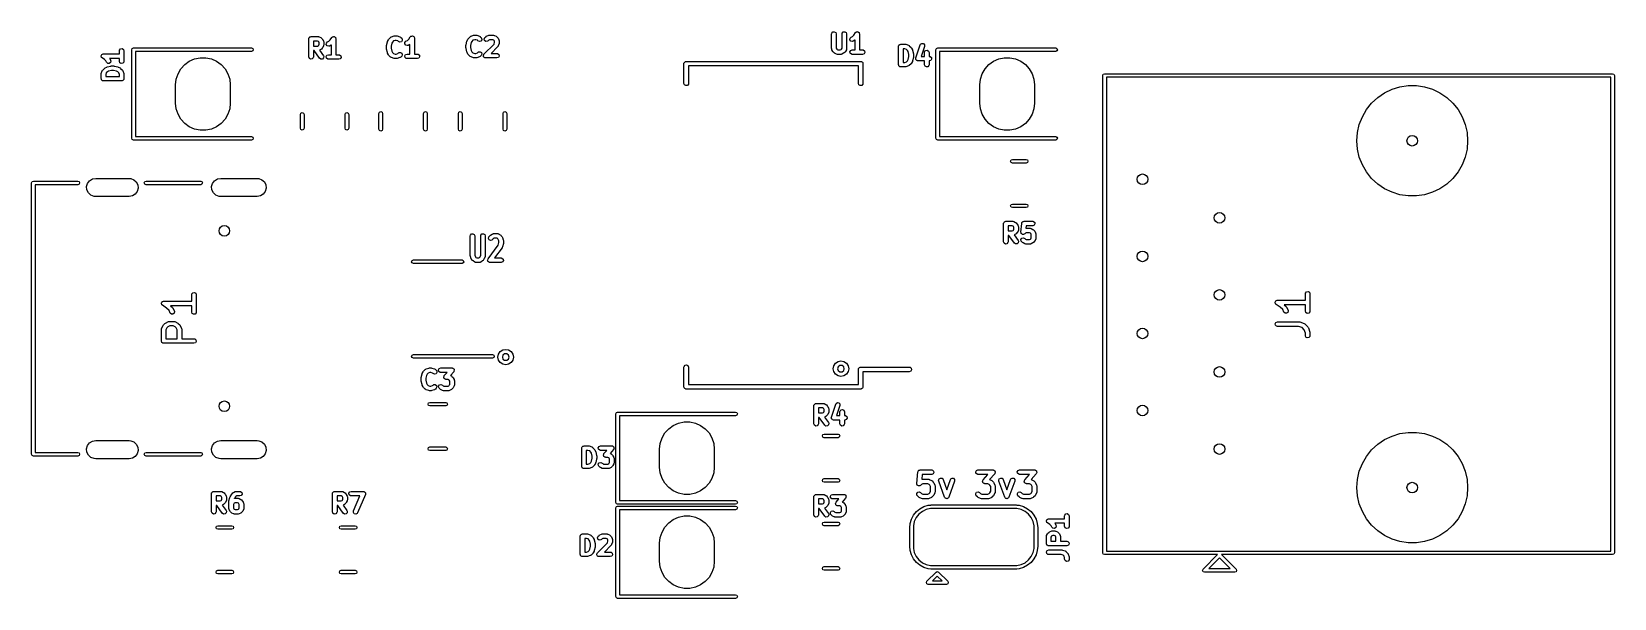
# Model space of a CAD drawing. Extents: x 4.83 to 6.88, y -3.86 to -3.13.
import ezdxf

# ---------------------------------------------------------------- set-up
doc = ezdxf.new("R2010")
doc.units = 0
doc.header["$MEASUREMENT"] = 0
doc.layers.add('BLACK', color=7, linetype='CONTINUOUS')

msp = doc.modelspace()

# ---------------------------------------------------------------- linework, layer by layer
at = {"layer": 'BLACK', "linetype": 'CONTINUOUS'}
for p, q in [((5.18461, -3.137), (5.18468, -3.13662)), ((5.18461, -3.16062), (5.18461, -3.137)), ((5.18466, -3.13649), (5.18472, -3.13637)), ((5.18468, -3.13662), (5.18466, -3.13649)), ((5.18472, -3.13637), (5.18479, -3.13599)), ((5.18479, -3.13599), (5.18528, -3.1354)), ((5.18528, -3.1354), (5.18567, -3.13474)), ((5.18567, -3.13474), (5.18592, -3.13465)), ((5.18592, -3.13465), (5.18609, -3.13444)), ((5.18609, -3.13444), (5.18684, -3.13431)), ((5.18684, -3.13431), (5.18756, -3.13405)), ((5.18756, -3.13405), (5.19656, -3.13405)), ((5.19587, -3.13995), (5.19052, -3.13995)), ((5.19052, -3.13995), (5.19052, -3.14642)), ((5.19706, -3.14055), (5.19587, -3.13995)), ((5.19656, -3.13405), (5.19757, -3.13422)), ((5.19751, -3.141), (5.19706, -3.14055)), ((5.19811, -3.1422), (5.19751, -3.141)), ((5.19757, -3.13422), (5.19771, -3.13434)), ((5.19771, -3.13434), (5.19788, -3.13436)), ((5.19788, -3.13436), (5.20013, -3.13548)), ((5.20013, -3.13548), (5.20084, -3.13601)), ((5.20084, -3.13601), (5.2009, -3.13604)), ((5.2009, -3.13604), (5.20203, -3.13716)), ((5.20203, -3.13716), (5.20253, -3.13788)), ((5.20253, -3.13788), (5.20258, -3.13793)), ((5.20258, -3.13793), (5.2037, -3.14018)), ((5.2037, -3.14018), (5.204, -3.14116)), ((5.204, -3.14116), (5.20396, -3.14133)), ((5.20396, -3.14133), (5.20402, -3.1415)), ((5.20402, -3.1415), (5.20402, -3.14487)), ((5.20735, -3.14257), (5.20874, -3.14111)), ((5.20874, -3.14111), (5.21056, -3.1402)), ((5.21056, -3.1402), (5.21227, -3.13849)), ((5.21227, -3.13849), (5.21435, -3.13536)), ((5.21435, -3.13536), (5.21506, -3.13462)), ((5.21506, -3.13462), (5.21523, -3.13457)), ((5.21523, -3.13457), (5.21533, -3.13444)), ((5.21533, -3.13444), (5.21618, -3.13429)), ((5.21618, -3.13429), (5.217, -3.13405)), ((5.217, -3.13405), (5.21716, -3.13412)), ((5.21716, -3.13412), (5.21732, -3.13409)), ((5.21732, -3.13409), (5.21807, -3.13452)), ((5.21807, -3.13452), (5.21885, -3.13486)), ((5.21885, -3.13486), (5.21893, -3.13502)), ((5.21893, -3.13502), (5.21907, -3.1351)), ((5.21907, -3.1351), (5.21937, -3.13591)), ((5.21937, -3.13591), (5.21975, -3.13667)), ((5.21975, -3.13667), (5.21971, -3.13684)), ((5.21971, -3.13684), (5.21976, -3.137)), ((5.21976, -3.137), (5.21976, -3.15767)), ((5.28548, -3.14556), (5.28661, -3.14106)), ((5.28661, -3.14106), (5.28682, -3.1406)), ((5.28682, -3.1406), (5.28683, -3.14046)), ((5.28683, -3.14046), (5.28796, -3.13821)), ((5.28796, -3.13821), (5.28848, -3.1375)), ((5.28848, -3.1375), (5.28851, -3.13744)), ((5.28851, -3.13744), (5.29076, -3.13519)), ((5.29076, -3.13519), (5.2916, -3.1346)), ((5.2916, -3.1346), (5.29178, -3.13459)), ((5.29178, -3.13459), (5.29191, -3.13448)), ((5.29191, -3.13448), (5.29529, -3.13335)), ((5.29303, -3.14128), (5.29226, -3.14281)), ((5.29444, -3.13986), (5.29303, -3.14128)), ((5.2967, -3.13911), (5.29444, -3.13986)), ((5.29529, -3.13335), (5.29616, -3.13322)), ((5.29616, -3.13322), (5.29622, -3.1332)), ((5.29622, -3.1332), (5.29847, -3.1332)), ((5.29799, -3.13911), (5.2967, -3.13911)), ((5.30025, -3.13986), (5.29799, -3.13911)), ((5.29847, -3.1332), (5.29934, -3.13335)), ((5.29934, -3.13335), (5.29941, -3.13335)), ((5.29941, -3.13335), (5.30278, -3.13448)), ((5.30088, -3.14049), (5.30025, -3.13986)), ((5.30272, -3.14134), (5.30088, -3.14049)), ((5.30467, -3.14082), (5.30272, -3.14134)), ((5.30278, -3.13448), (5.30368, -3.13496)), ((5.30368, -3.13496), (5.30378, -3.13511)), ((5.30378, -3.13511), (5.30394, -3.13519)), ((5.30394, -3.13519), (5.30506, -3.13631)), ((5.30582, -3.13917), (5.30467, -3.14082)), ((5.30506, -3.13631), (5.30565, -3.13715)), ((5.30565, -3.13715), (5.30582, -3.13917)), ((5.30926, -3.14173), (5.31065, -3.14026)), ((5.31065, -3.14026), (5.31247, -3.13935)), ((5.31247, -3.13935), (5.31418, -3.13765)), ((5.31418, -3.13765), (5.31626, -3.13451)), ((5.31626, -3.13451), (5.31697, -3.13377)), ((5.31697, -3.13377), (5.31713, -3.13373)), ((5.31713, -3.13373), (5.31724, -3.1336)), ((5.31724, -3.1336), (5.31809, -3.13345)), ((5.31809, -3.13345), (5.31891, -3.13321)), ((5.31891, -3.13321), (5.31907, -3.13327)), ((5.31907, -3.13327), (5.31923, -3.13324)), ((5.31923, -3.13324), (5.31998, -3.13367)), ((5.31998, -3.13367), (5.32076, -3.13402)), ((5.32076, -3.13402), (5.32084, -3.13417)), ((5.32084, -3.13417), (5.32098, -3.13425)), ((5.32098, -3.13425), (5.32128, -3.13506)), ((5.32128, -3.13506), (5.32166, -3.13583)), ((5.32166, -3.13583), (5.32162, -3.13599)), ((5.32162, -3.13599), (5.32167, -3.13615)), ((5.32167, -3.13615), (5.32167, -3.15682)), ((5.38858, -3.14471), (5.3897, -3.14021)), ((5.3897, -3.14021), (5.38991, -3.13975)), ((5.38991, -3.13975), (5.38992, -3.13961)), ((5.38992, -3.13961), (5.39105, -3.13736)), ((5.39105, -3.13736), (5.39157, -3.13665)), ((5.39157, -3.13665), (5.3916, -3.13659)), ((5.3916, -3.13659), (5.39385, -3.13434)), ((5.39385, -3.13434), (5.39469, -3.13375)), ((5.39469, -3.13375), (5.39487, -3.13374)), ((5.39487, -3.13374), (5.39501, -3.13363)), ((5.39501, -3.13363), (5.39838, -3.1325)), ((5.39612, -3.14043), (5.39535, -3.14196)), ((5.39753, -3.13901), (5.39612, -3.14043)), ((5.39979, -3.13826), (5.39753, -3.13901)), ((5.39838, -3.1325), (5.39925, -3.13238)), ((5.39925, -3.13238), (5.39931, -3.13235)), ((5.39931, -3.13235), (5.40156, -3.13235)), ((5.40108, -3.13826), (5.39979, -3.13826)), ((5.40334, -3.13901), (5.40108, -3.13826)), ((5.40156, -3.13235), (5.40243, -3.13251)), ((5.40243, -3.13251), (5.4025, -3.1325)), ((5.4025, -3.1325), (5.40587, -3.13363)), ((5.40398, -3.13964), (5.40334, -3.13901)), ((5.40581, -3.1405), (5.40398, -3.13964)), ((5.40776, -3.13997), (5.40581, -3.1405)), ((5.40587, -3.13363), (5.40677, -3.13412)), ((5.40677, -3.13412), (5.40687, -3.13427)), ((5.40687, -3.13427), (5.40703, -3.13434)), ((5.40703, -3.13434), (5.40815, -3.13547)), ((5.40892, -3.13832), (5.40776, -3.13997)), ((5.40815, -3.13547), (5.40874, -3.13631)), ((5.40874, -3.13631), (5.40892, -3.13832)), ((5.41212, -3.1373), (5.41297, -3.13547)), ((5.41264, -3.13925), (5.41212, -3.1373)), ((5.4143, -3.14041), (5.41264, -3.13925)), ((5.41297, -3.13547), (5.4141, -3.13434)), ((5.4141, -3.13434), (5.41482, -3.13384)), ((5.41631, -3.14023), (5.4143, -3.14041)), ((5.41482, -3.13384), (5.41487, -3.13379)), ((5.41487, -3.13379), (5.41712, -3.13266)), ((5.41715, -3.13964), (5.41631, -3.14023)), ((5.41712, -3.13266), (5.4181, -3.13237)), ((5.41794, -3.13886), (5.41715, -3.13964)), ((5.41913, -3.13826), (5.41794, -3.13886)), ((5.4181, -3.13237), (5.41827, -3.13241)), ((5.41827, -3.13241), (5.41844, -3.13235)), ((5.41844, -3.13235), (5.42406, -3.13235)), ((5.42336, -3.13826), (5.41913, -3.13826)), ((5.42456, -3.13886), (5.42336, -3.13826)), ((5.42406, -3.13235), (5.42507, -3.13253)), ((5.42501, -3.1393), (5.42456, -3.13886)), ((5.42485, -3.14383), (5.42561, -3.14158)), ((5.42561, -3.1405), (5.42501, -3.1393)), ((5.42507, -3.13253), (5.42521, -3.13264)), ((5.42521, -3.13264), (5.42538, -3.13266)), ((5.42538, -3.13266), (5.42763, -3.13379)), ((5.42561, -3.14158), (5.42561, -3.1405)), ((5.42763, -3.13379), (5.42834, -3.13432)), ((5.42834, -3.13432), (5.4284, -3.13434)), ((5.4284, -3.13434), (5.42952, -3.13547)), ((5.42952, -3.13547), (5.43003, -3.13619)), ((5.43003, -3.13619), (5.43008, -3.13624)), ((5.43008, -3.13624), (5.4312, -3.13848)), ((5.4312, -3.13848), (5.43149, -3.13947)), ((5.43149, -3.13947), (5.43145, -3.13964)), ((5.43145, -3.13964), (5.43151, -3.13981)), ((5.43151, -3.13981), (5.43151, -3.14206)), ((5.86291, -3.1307), (5.86309, -3.12969)), ((5.86291, -3.14982), (5.86291, -3.1307)), ((5.86309, -3.12969), (5.86438, -3.12814)), ((5.86438, -3.12814), (5.86637, -3.12779)), ((5.86637, -3.12779), (5.86812, -3.1288)), ((5.86812, -3.1288), (5.86881, -3.1307)), ((5.86881, -3.1307), (5.86881, -3.14913)), ((5.87641, -3.1307), (5.87658, -3.12969)), ((5.87641, -3.14913), (5.87641, -3.1307)), ((5.87658, -3.12969), (5.87788, -3.12814)), ((5.87788, -3.12814), (5.87987, -3.12779)), ((5.87987, -3.12779), (5.88162, -3.1288)), ((5.88162, -3.1288), (5.88231, -3.1307)), ((5.88231, -3.1307), (5.88231, -3.14982)), ((5.88665, -3.13829), (5.88677, -3.13627)), ((5.88786, -3.13991), (5.88665, -3.13829)), ((5.88677, -3.13627), (5.88816, -3.13481)), ((5.88982, -3.14038), (5.88786, -3.13991)), ((5.88816, -3.13481), (5.88998, -3.1339)), ((5.8908, -3.14009), (5.88982, -3.14038)), ((5.88998, -3.1339), (5.89169, -3.13219)), ((5.89305, -3.13896), (5.8908, -3.14009)), ((5.89169, -3.13219), (5.89377, -3.12906)), ((5.8931, -3.13892), (5.89305, -3.13896)), ((5.89328, -3.13879), (5.8931, -3.13892)), ((5.89328, -3.15137), (5.89328, -3.13879)), ((5.89377, -3.12906), (5.89448, -3.12832)), ((5.89448, -3.12832), (5.89465, -3.12827)), ((5.89465, -3.12827), (5.89476, -3.12814)), ((5.89476, -3.12814), (5.8956, -3.12799)), ((5.8956, -3.12799), (5.89642, -3.12775)), ((5.89642, -3.12775), (5.89658, -3.12782)), ((5.89658, -3.12782), (5.89674, -3.12779)), ((5.89674, -3.12779), (5.89749, -3.12822)), ((5.89749, -3.12822), (5.89827, -3.12856)), ((5.89827, -3.12856), (5.89835, -3.12872)), ((5.89835, -3.12872), (5.89849, -3.1288)), ((5.89849, -3.1288), (5.89879, -3.12961)), ((5.89879, -3.12961), (5.89917, -3.13038)), ((5.89917, -3.13038), (5.89913, -3.13054)), ((5.89913, -3.13054), (5.89918, -3.1307)), ((5.89918, -3.1307), (5.89918, -3.15137)), ((4.91515, -3.15926), (4.91522, -3.1591)), ((4.9154, -3.16008), (4.91515, -3.15926)), ((4.91519, -3.15894), (4.91562, -3.15819)), ((4.91522, -3.1591), (4.91519, -3.15894)), ((4.91554, -3.16093), (4.9154, -3.16008)), ((4.91567, -3.16103), (4.91554, -3.16093)), ((4.91562, -3.15819), (4.91597, -3.15741)), ((4.91572, -3.1612), (4.91567, -3.16103)), ((4.91646, -3.16191), (4.91572, -3.1612)), ((4.91597, -3.15741), (4.91612, -3.15733)), ((4.91612, -3.15733), (4.9162, -3.15719)), ((4.9162, -3.15719), (4.91701, -3.15689)), ((4.91959, -3.16399), (4.91646, -3.16191)), ((4.91701, -3.15689), (4.91778, -3.15651)), ((4.91778, -3.15651), (4.91794, -3.15655)), ((4.91794, -3.15655), (4.9181, -3.1565)), ((4.9181, -3.1565), (4.93877, -3.1565)), ((4.93877, -3.1527), (4.93895, -3.15169)), ((4.93877, -3.1565), (4.93877, -3.1527)), ((4.93895, -3.15169), (4.94025, -3.15014)), ((4.94025, -3.15014), (4.94224, -3.14979)), ((4.94224, -3.14979), (4.94399, -3.1508)), ((4.94399, -3.1508), (4.94468, -3.1527)), ((4.94468, -3.1527), (4.94468, -3.1662)), ((4.95492, -3.15118), (4.95561, -3.14951)), ((4.95492, -3.26614), (4.95492, -3.15118)), ((4.95561, -3.14951), (4.95728, -3.14882)), ((4.95728, -3.14882), (5.11024, -3.14882)), ((5.11024, -3.15354), (4.95965, -3.15354)), ((4.95965, -3.15354), (4.95965, -3.26378)), ((5.03629, -3.16315), (5.04354, -3.16161)), ((5.04354, -3.16161), (5.05095, -3.16161)), ((5.05095, -3.16161), (5.05819, -3.16315)), ((5.11024, -3.14882), (5.11191, -3.14951)), ((5.11191, -3.15285), (5.11024, -3.15354)), ((5.11191, -3.14951), (5.1126, -3.15118)), ((5.1126, -3.15118), (5.11191, -3.15285)), ((5.1853, -3.16252), (5.18461, -3.16062)), ((5.19034, -3.16163), (5.18904, -3.16318)), ((5.19052, -3.16062), (5.19034, -3.16163)), ((5.19052, -3.14642), (5.19587, -3.14642)), ((5.19165, -3.15233), (5.19052, -3.15233)), ((5.19052, -3.15233), (5.19052, -3.16062)), ((5.19864, -3.16231), (5.19165, -3.15233)), ((5.19587, -3.14642), (5.19706, -3.14582)), ((5.19706, -3.14582), (5.19751, -3.14537)), ((5.19751, -3.14537), (5.19811, -3.14418)), ((5.19811, -3.14418), (5.19811, -3.1422)), ((5.20013, -3.15089), (5.19845, -3.15173)), ((5.19845, -3.15173), (5.20348, -3.15893)), ((5.20018, -3.15084), (5.20013, -3.15089)), ((5.2009, -3.15034), (5.20018, -3.15084)), ((5.20203, -3.14921), (5.2009, -3.15034)), ((5.20205, -3.14915), (5.20203, -3.14921)), ((5.20258, -3.14844), (5.20205, -3.14915)), ((5.20374, -3.16187), (5.20231, -3.1633)), ((5.2037, -3.14619), (5.20258, -3.14844)), ((5.20348, -3.15893), (5.20392, -3.15986)), ((5.20372, -3.14602), (5.2037, -3.14619)), ((5.20384, -3.14588), (5.20372, -3.14602)), ((5.20392, -3.15986), (5.20374, -3.16187)), ((5.20402, -3.14487), (5.20384, -3.14588)), ((5.20715, -3.16011), (5.20816, -3.15836)), ((5.2075, -3.1621), (5.20715, -3.16011)), ((5.20723, -3.14459), (5.20735, -3.14257)), ((5.20843, -3.14621), (5.20723, -3.14459)), ((5.20905, -3.1634), (5.2075, -3.1621)), ((5.20816, -3.15836), (5.21006, -3.15767)), ((5.2104, -3.14668), (5.20843, -3.14621)), ((5.21006, -3.15767), (5.21386, -3.15767)), ((5.21138, -3.14639), (5.2104, -3.14668)), ((5.21363, -3.14526), (5.21138, -3.14639)), ((5.21368, -3.14522), (5.21363, -3.14526)), ((5.21386, -3.14509), (5.21368, -3.14522)), ((5.21386, -3.15767), (5.21386, -3.14509)), ((5.21976, -3.15767), (5.22356, -3.15767)), ((5.22356, -3.15767), (5.22457, -3.15785)), ((5.22457, -3.15785), (5.22612, -3.15914)), ((5.22647, -3.16113), (5.22546, -3.16288)), ((5.22612, -3.15914), (5.22647, -3.16113)), ((5.2854, -3.14628), (5.2855, -3.1457)), ((5.2854, -3.14965), (5.2854, -3.14628)), ((5.28544, -3.14978), (5.2854, -3.14965)), ((5.28548, -3.15037), (5.28544, -3.14978)), ((5.2855, -3.1457), (5.28548, -3.14556)), ((5.28661, -3.15487), (5.28548, -3.15037)), ((5.28669, -3.15498), (5.28661, -3.15487)), ((5.28683, -3.15547), (5.28669, -3.15498)), ((5.28796, -3.15772), (5.28683, -3.15547)), ((5.288, -3.15776), (5.28796, -3.15772)), ((5.28851, -3.15849), (5.288, -3.15776)), ((5.29076, -3.16074), (5.28851, -3.15849)), ((5.29092, -3.16081), (5.29076, -3.16074)), ((5.29101, -3.16096), (5.29092, -3.16081)), ((5.29191, -3.16145), (5.29101, -3.16096)), ((5.29226, -3.14281), (5.2913, -3.14664)), ((5.2913, -3.14664), (5.2913, -3.14929)), ((5.2913, -3.14929), (5.29226, -3.15312)), ((5.29529, -3.16258), (5.29191, -3.16145)), ((5.29226, -3.15312), (5.29303, -3.15465)), ((5.29303, -3.15465), (5.29444, -3.15607)), ((5.29444, -3.15607), (5.2967, -3.15682)), ((5.2967, -3.15682), (5.29799, -3.15682)), ((5.29799, -3.15682), (5.30025, -3.15607)), ((5.30278, -3.16145), (5.29941, -3.16258)), ((5.30025, -3.15607), (5.30088, -3.15544)), ((5.30088, -3.15544), (5.30172, -3.15485)), ((5.30172, -3.15485), (5.30374, -3.15467)), ((5.30292, -3.16134), (5.30278, -3.16145)), ((5.3031, -3.16133), (5.30292, -3.16134)), ((5.30394, -3.16074), (5.3031, -3.16133)), ((5.30374, -3.15467), (5.30539, -3.15583)), ((5.30506, -3.15961), (5.30394, -3.16074)), ((5.30591, -3.15778), (5.30506, -3.15961)), ((5.30539, -3.15583), (5.30591, -3.15778)), ((5.30906, -3.15926), (5.31007, -3.15751)), ((5.30941, -3.16125), (5.30906, -3.15926)), ((5.30914, -3.14374), (5.30926, -3.14173)), ((5.31034, -3.14537), (5.30914, -3.14374)), ((5.31096, -3.16255), (5.30941, -3.16125)), ((5.31007, -3.15751), (5.31197, -3.15682)), ((5.31231, -3.14583), (5.31034, -3.14537)), ((5.31197, -3.15682), (5.31577, -3.15682)), ((5.31329, -3.14554), (5.31231, -3.14583)), ((5.31554, -3.14442), (5.31329, -3.14554)), ((5.31559, -3.14437), (5.31554, -3.14442)), ((5.31577, -3.14424), (5.31559, -3.14437)), ((5.31577, -3.15682), (5.31577, -3.14424)), ((5.32167, -3.15682), (5.32547, -3.15682)), ((5.32547, -3.15682), (5.32648, -3.157)), ((5.32737, -3.16204), (5.32547, -3.16273)), ((5.32648, -3.157), (5.32803, -3.1583)), ((5.32838, -3.16029), (5.32737, -3.16204)), ((5.32803, -3.1583), (5.32838, -3.16029)), ((5.38849, -3.14543), (5.38859, -3.14485)), ((5.38849, -3.1488), (5.38849, -3.14543)), ((5.38853, -3.14893), (5.38849, -3.1488)), ((5.38858, -3.14952), (5.38853, -3.14893)), ((5.38859, -3.14485), (5.38858, -3.14471)), ((5.3897, -3.15402), (5.38858, -3.14952)), ((5.38978, -3.15414), (5.3897, -3.15402)), ((5.38992, -3.15462), (5.38978, -3.15414)), ((5.39105, -3.15687), (5.38992, -3.15462)), ((5.3911, -3.15692), (5.39105, -3.15687)), ((5.3916, -3.15764), (5.3911, -3.15692)), ((5.39385, -3.15989), (5.3916, -3.15764)), ((5.39401, -3.15997), (5.39385, -3.15989)), ((5.3941, -3.16012), (5.39401, -3.15997)), ((5.39501, -3.1606), (5.3941, -3.16012)), ((5.39535, -3.14196), (5.39439, -3.14579)), ((5.39439, -3.14579), (5.39439, -3.14844)), ((5.39439, -3.14844), (5.39535, -3.15227)), ((5.39838, -3.16173), (5.39501, -3.1606)), ((5.39535, -3.15227), (5.39612, -3.1538)), ((5.39612, -3.1538), (5.39753, -3.15522)), ((5.39753, -3.15522), (5.39979, -3.15598)), ((5.39844, -3.16173), (5.39838, -3.16173)), ((5.39931, -3.16188), (5.39844, -3.16173)), ((5.40156, -3.16188), (5.39931, -3.16188)), ((5.39979, -3.15598), (5.40108, -3.15598)), ((5.40108, -3.15598), (5.40334, -3.15522)), ((5.40162, -3.16186), (5.40156, -3.16188)), ((5.4025, -3.16173), (5.40162, -3.16186)), ((5.40587, -3.1606), (5.4025, -3.16173)), ((5.40334, -3.15522), (5.40398, -3.15459)), ((5.40398, -3.15459), (5.40482, -3.154)), ((5.40482, -3.154), (5.40683, -3.15383)), ((5.40601, -3.16049), (5.40587, -3.1606)), ((5.40619, -3.16048), (5.40601, -3.16049)), ((5.40703, -3.15989), (5.40619, -3.16048)), ((5.40683, -3.15383), (5.40848, -3.15498)), ((5.40815, -3.15877), (5.40703, -3.15989)), ((5.409, -3.15694), (5.40815, -3.15877)), ((5.40848, -3.15498), (5.409, -3.15694)), ((5.411, -3.15867), (5.41105, -3.15855)), ((5.41123, -3.15953), (5.411, -3.15867)), ((5.41103, -3.15842), (5.41147, -3.15765)), ((5.41105, -3.15855), (5.41103, -3.15842)), ((5.41138, -3.1604), (5.41123, -3.15953)), ((5.41148, -3.16049), (5.41138, -3.1604)), ((5.41147, -3.15765), (5.41185, -3.15684)), ((5.41152, -3.16062), (5.41148, -3.16049)), ((5.41225, -3.16113), (5.41152, -3.16062)), ((5.41185, -3.15684), (5.42485, -3.14383)), ((5.41293, -3.1617), (5.41225, -3.16113)), ((5.41311, -3.16173), (5.41293, -3.1617)), ((5.41317, -3.16178), (5.41311, -3.16173)), ((5.4133, -3.16177), (5.41317, -3.16178)), ((5.41394, -3.16188), (5.4133, -3.16177)), ((5.42856, -3.16188), (5.41394, -3.16188)), ((5.42952, -3.14752), (5.42107, -3.15598)), ((5.42107, -3.15598), (5.42856, -3.15598)), ((5.42856, -3.15598), (5.42957, -3.15615)), ((5.43046, -3.16119), (5.42856, -3.16188)), ((5.4296, -3.14736), (5.42952, -3.14752)), ((5.42957, -3.15615), (5.43112, -3.15745)), ((5.42975, -3.14727), (5.4296, -3.14736)), ((5.43024, -3.14636), (5.42975, -3.14727)), ((5.43136, -3.14299), (5.43024, -3.14636)), ((5.43147, -3.15944), (5.43046, -3.16119)), ((5.43112, -3.15745), (5.43147, -3.15944)), ((5.43151, -3.14206), (5.43136, -3.14292)), ((5.43136, -3.14292), (5.43136, -3.14299)), ((5.86297, -3.14999), (5.86291, -3.14982)), ((5.86293, -3.15016), (5.86297, -3.14999)), ((5.86322, -3.15114), (5.86293, -3.15016)), ((5.86434, -3.15339), (5.86322, -3.15114)), ((5.86439, -3.15344), (5.86434, -3.15339)), ((5.8649, -3.15416), (5.86439, -3.15344)), ((5.86602, -3.15528), (5.8649, -3.15416)), ((5.86608, -3.15531), (5.86602, -3.15528)), ((5.86679, -3.15584), (5.86608, -3.15531)), ((5.86904, -3.15696), (5.86679, -3.15584)), ((5.86881, -3.14913), (5.86941, -3.15032)), ((5.86921, -3.15698), (5.86904, -3.15696)), ((5.86935, -3.1571), (5.86921, -3.15698)), ((5.87036, -3.15727), (5.86935, -3.1571)), ((5.86941, -3.15032), (5.86986, -3.15077)), ((5.86986, -3.15077), (5.87106, -3.15137)), ((5.87486, -3.15727), (5.87036, -3.15727)), ((5.87106, -3.15137), (5.87416, -3.15137)), ((5.87416, -3.15137), (5.87536, -3.15077)), ((5.87503, -3.15721), (5.87486, -3.15727)), ((5.8752, -3.15726), (5.87503, -3.15721)), ((5.87618, -3.15696), (5.8752, -3.15726)), ((5.87536, -3.15077), (5.87581, -3.15032)), ((5.87581, -3.15032), (5.87641, -3.14913)), ((5.87843, -3.15584), (5.87618, -3.15696)), ((5.87847, -3.15579), (5.87843, -3.15584)), ((5.8792, -3.15528), (5.87847, -3.15579)), ((5.88032, -3.15416), (5.8792, -3.15528)), ((5.88035, -3.1541), (5.88032, -3.15416)), ((5.88087, -3.15339), (5.88035, -3.1541)), ((5.882, -3.15114), (5.88087, -3.15339)), ((5.88202, -3.15097), (5.882, -3.15114)), ((5.88213, -3.15083), (5.88202, -3.15097)), ((5.88231, -3.14982), (5.88213, -3.15083)), ((5.88657, -3.15381), (5.88758, -3.15206)), ((5.88693, -3.1558), (5.88657, -3.15381)), ((5.88847, -3.1571), (5.88693, -3.1558)), ((5.88758, -3.15206), (5.88948, -3.15137)), ((5.88948, -3.15727), (5.88847, -3.1571)), ((5.88948, -3.15137), (5.89328, -3.15137)), ((5.90298, -3.15727), (5.88948, -3.15727)), ((5.89918, -3.15137), (5.90298, -3.15137)), ((5.90298, -3.15137), (5.90399, -3.15155)), ((5.90488, -3.15658), (5.90298, -3.15727)), ((5.90399, -3.15155), (5.90554, -3.15285)), ((5.90589, -3.15483), (5.90488, -3.15658)), ((5.90554, -3.15285), (5.90589, -3.15483)), ((5.94961, -3.147), (5.94968, -3.14662)), ((5.94961, -3.17062), (5.94961, -3.147)), ((5.94966, -3.14649), (5.94972, -3.14637)), ((5.94968, -3.14662), (5.94966, -3.14649)), ((5.94972, -3.14637), (5.94979, -3.14599)), ((5.94979, -3.14599), (5.95028, -3.1454)), ((5.95028, -3.1454), (5.95067, -3.14474)), ((5.95067, -3.14474), (5.95092, -3.14465)), ((5.95092, -3.14465), (5.95109, -3.14444)), ((5.95109, -3.14444), (5.95184, -3.14431)), ((5.95184, -3.14431), (5.95256, -3.14405)), ((5.95256, -3.14405), (5.95819, -3.14405)), ((5.95771, -3.14995), (5.95552, -3.14995)), ((5.95552, -3.14995), (5.95552, -3.16767)), ((5.95997, -3.1507), (5.95771, -3.14995)), ((5.95819, -3.14405), (5.95906, -3.1442)), ((5.95906, -3.1442), (5.95912, -3.1442)), ((5.95912, -3.1442), (5.9625, -3.14532)), ((5.96139, -3.15212), (5.95997, -3.1507)), ((5.96215, -3.15365), (5.96139, -3.15212)), ((5.96311, -3.15749), (5.96215, -3.15365)), ((5.96215, -3.16397), (5.96311, -3.16013)), ((5.9625, -3.14532), (5.9634, -3.14581)), ((5.96311, -3.16013), (5.96311, -3.15749)), ((5.9634, -3.14581), (5.96349, -3.14596)), ((5.96349, -3.14596), (5.96365, -3.14604)), ((5.96365, -3.14604), (5.9659, -3.14829)), ((5.9659, -3.14829), (5.96641, -3.14901)), ((5.96641, -3.14901), (5.96645, -3.14905)), ((5.96645, -3.14905), (5.96758, -3.1513)), ((5.96758, -3.1513), (5.96772, -3.15179)), ((5.96772, -3.15179), (5.9678, -3.15191)), ((5.9678, -3.15191), (5.96893, -3.15641)), ((5.96893, -3.16121), (5.9678, -3.16571)), ((5.96902, -3.1605), (5.96891, -3.16108)), ((5.96891, -3.16108), (5.96893, -3.16121)), ((5.96893, -3.15641), (5.96897, -3.15699)), ((5.96897, -3.15699), (5.96902, -3.15712)), ((5.96902, -3.15712), (5.96902, -3.1605)), ((5.97215, -3.16223), (5.97227, -3.16204)), ((5.97226, -3.16181), (5.97788, -3.14494)), ((5.97227, -3.16204), (5.97226, -3.16181)), ((5.97788, -3.14494), (5.97837, -3.14404)), ((5.97837, -3.14404), (5.98009, -3.14298)), ((5.98349, -3.14681), (5.97916, -3.15979)), ((5.97916, -3.15979), (5.98336, -3.15979)), ((5.98009, -3.14298), (5.98209, -3.14328)), ((5.98209, -3.14328), (5.98343, -3.14479)), ((5.98336, -3.15487), (5.98354, -3.15386)), ((5.98336, -3.15979), (5.98336, -3.15487)), ((5.98343, -3.14479), (5.98349, -3.14681)), ((5.98354, -3.15386), (5.98483, -3.15232)), ((5.98483, -3.15232), (5.98682, -3.15196)), ((5.98682, -3.15196), (5.98857, -3.15297)), ((5.98857, -3.15297), (5.98926, -3.15487)), ((5.98926, -3.15487), (5.98926, -3.15979)), ((5.98926, -3.15979), (5.98969, -3.15979)), ((5.98969, -3.15979), (5.99069, -3.15997)), ((5.99069, -3.15997), (5.99224, -3.16127)), ((5.99224, -3.16127), (5.99259, -3.16326)), ((5.99823, -3.15118), (5.99892, -3.14951)), ((5.99823, -3.26614), (5.99823, -3.15118)), ((5.99892, -3.14951), (6.00059, -3.14882)), ((6.00059, -3.14882), (6.15354, -3.14882)), ((6.15354, -3.15354), (6.00295, -3.15354)), ((6.00295, -3.15354), (6.00295, -3.26378)), ((6.0796, -3.16315), (6.08685, -3.16161)), ((6.08685, -3.16161), (6.09425, -3.16161)), ((6.09425, -3.16161), (6.1015, -3.16315)), ((6.15354, -3.14882), (6.15521, -3.14951)), ((6.15521, -3.15285), (6.15354, -3.15354)), ((6.15521, -3.14951), (6.15591, -3.15118)), ((6.15591, -3.15118), (6.15521, -3.15285)), ((4.91515, -3.18307), (4.9153, -3.1822)), ((4.9153, -3.18214), (4.91642, -3.17876)), ((4.9153, -3.1822), (4.9153, -3.18214)), ((4.91642, -3.17876), (4.91691, -3.17786)), ((4.91691, -3.17786), (4.91706, -3.17777)), ((4.91706, -3.17777), (4.91714, -3.17761)), ((4.91714, -3.17761), (4.91939, -3.17536)), ((4.91939, -3.17536), (4.92011, -3.17485)), ((4.9213, -3.1657), (4.91959, -3.16399)), ((4.92011, -3.17485), (4.92016, -3.17481)), ((4.92016, -3.17481), (4.92241, -3.17368)), ((4.92181, -3.18129), (4.92105, -3.18355)), ((4.92221, -3.16752), (4.9213, -3.1657)), ((4.92322, -3.17987), (4.92181, -3.18129)), ((4.92368, -3.16891), (4.92221, -3.16752)), ((4.92241, -3.17368), (4.92289, -3.17354)), ((4.92289, -3.17354), (4.92301, -3.17346)), ((4.92301, -3.17346), (4.92751, -3.17233)), ((4.92476, -3.17911), (4.92322, -3.17987)), ((4.92569, -3.16903), (4.92368, -3.16891)), ((4.92859, -3.17815), (4.92476, -3.17911)), ((4.92731, -3.16782), (4.92569, -3.16903)), ((4.93877, -3.1624), (4.92619, -3.1624)), ((4.92619, -3.1624), (4.92632, -3.16258)), ((4.92632, -3.16258), (4.92637, -3.16263)), ((4.92637, -3.16263), (4.92749, -3.16488)), ((4.92778, -3.16586), (4.92731, -3.16782)), ((4.92749, -3.16488), (4.92778, -3.16586)), ((4.92751, -3.17233), (4.9281, -3.17229)), ((4.9281, -3.17229), (4.92822, -3.17224)), ((4.92822, -3.17224), (4.9316, -3.17224)), ((4.93124, -3.17815), (4.92859, -3.17815)), ((4.93507, -3.17911), (4.93124, -3.17815)), ((4.9316, -3.17224), (4.93218, -3.17235)), ((4.93218, -3.17235), (4.93232, -3.17233)), ((4.93232, -3.17233), (4.93682, -3.17346)), ((4.9366, -3.17987), (4.93507, -3.17911)), ((4.93802, -3.18129), (4.9366, -3.17987)), ((4.93682, -3.17346), (4.93728, -3.17366)), ((4.93728, -3.17366), (4.93742, -3.17368)), ((4.93742, -3.17368), (4.93967, -3.17481)), ((4.93877, -3.18355), (4.93802, -3.18129)), ((4.93877, -3.1662), (4.93877, -3.1624)), ((4.93946, -3.1681), (4.93877, -3.1662)), ((4.94121, -3.16911), (4.93946, -3.1681)), ((4.93967, -3.17481), (4.94038, -3.17533)), ((4.94038, -3.17533), (4.94044, -3.17536)), ((4.94044, -3.17536), (4.94269, -3.17761)), ((4.9432, -3.16876), (4.94121, -3.16911)), ((4.94269, -3.17761), (4.94327, -3.17845)), ((4.9445, -3.16721), (4.9432, -3.16876)), ((4.94327, -3.17845), (4.94329, -3.17862)), ((4.94329, -3.17862), (4.9434, -3.17876)), ((4.9434, -3.17876), (4.94452, -3.18214)), ((4.94468, -3.1662), (4.9445, -3.16721)), ((4.94452, -3.18214), (4.94465, -3.18301)), ((5.01259, -3.18948), (5.01487, -3.18244)), ((5.01487, -3.18244), (5.01858, -3.17602)), ((5.01858, -3.17602), (5.02353, -3.17052)), ((5.02353, -3.17052), (5.02953, -3.16616)), ((5.02953, -3.16616), (5.03629, -3.16315)), ((5.05819, -3.16315), (5.06496, -3.16616)), ((5.06496, -3.16616), (5.07095, -3.17052)), ((5.07095, -3.17052), (5.07591, -3.17602)), ((5.07591, -3.17602), (5.07961, -3.18244)), ((5.07961, -3.18244), (5.0819, -3.18948)), ((5.18705, -3.16353), (5.1853, -3.16252)), ((5.18904, -3.16318), (5.18705, -3.16353)), ((5.2003, -3.16347), (5.19864, -3.16231)), ((5.20231, -3.1633), (5.2003, -3.16347)), ((5.21006, -3.16357), (5.20905, -3.1634)), ((5.22356, -3.16357), (5.21006, -3.16357)), ((5.22546, -3.16288), (5.22356, -3.16357)), ((5.29535, -3.16257), (5.29529, -3.16258)), ((5.29622, -3.16273), (5.29535, -3.16257)), ((5.29847, -3.16273), (5.29622, -3.16273)), ((5.29853, -3.16271), (5.29847, -3.16273)), ((5.29941, -3.16258), (5.29853, -3.16271)), ((5.31197, -3.16273), (5.31096, -3.16255)), ((5.32547, -3.16273), (5.31197, -3.16273)), ((5.67126, -3.16929), (5.67133, -3.16891)), ((5.67126, -3.19488), (5.67126, -3.16929)), ((5.6713, -3.16878), (5.67137, -3.16866)), ((5.67133, -3.16891), (5.6713, -3.16878)), ((5.67137, -3.16866), (5.67144, -3.16828)), ((5.67144, -3.16828), (5.67193, -3.16769)), ((5.67193, -3.16769), (5.67231, -3.16703)), ((5.67231, -3.16703), (5.67256, -3.16694)), ((5.67256, -3.16694), (5.67274, -3.16673)), ((5.67274, -3.16673), (5.67349, -3.1666)), ((5.67349, -3.1666), (5.67421, -3.16634)), ((5.67421, -3.16634), (5.90059, -3.16634)), ((5.89764, -3.17224), (5.67717, -3.17224)), ((5.67717, -3.17224), (5.67717, -3.19488)), ((5.89764, -3.19488), (5.89764, -3.17224)), ((5.90059, -3.16634), (5.90097, -3.16641)), ((5.90097, -3.16641), (5.9011, -3.16638)), ((5.9011, -3.16638), (5.90122, -3.16645)), ((5.90122, -3.16645), (5.9016, -3.16652)), ((5.9016, -3.16652), (5.90219, -3.16701)), ((5.90219, -3.16701), (5.90285, -3.16739)), ((5.90285, -3.16739), (5.90294, -3.16764)), ((5.90294, -3.16764), (5.90315, -3.16781)), ((5.90315, -3.16781), (5.90328, -3.16857)), ((5.90328, -3.16857), (5.90354, -3.16929)), ((5.90354, -3.16929), (5.90354, -3.19488)), ((5.94987, -3.17134), (5.94961, -3.17062)), ((5.95001, -3.1721), (5.94987, -3.17134)), ((5.95021, -3.17227), (5.95001, -3.1721)), ((5.9503, -3.17252), (5.95021, -3.17227)), ((5.95097, -3.1729), (5.9503, -3.17252)), ((5.95155, -3.1734), (5.95097, -3.1729)), ((5.95194, -3.17346), (5.95155, -3.1734)), ((5.95205, -3.17353), (5.95194, -3.17346)), ((5.95218, -3.17351), (5.95205, -3.17353)), ((5.95256, -3.17357), (5.95218, -3.17351)), ((5.95819, -3.17357), (5.95256, -3.17357)), ((5.95552, -3.16767), (5.95771, -3.16767)), ((5.95771, -3.16767), (5.95997, -3.16692)), ((5.95825, -3.17355), (5.95819, -3.17357)), ((5.95912, -3.17342), (5.95825, -3.17355)), ((5.9625, -3.1723), (5.95912, -3.17342)), ((5.95997, -3.16692), (5.96139, -3.1655)), ((5.96139, -3.1655), (5.96215, -3.16397)), ((5.96264, -3.17219), (5.9625, -3.1723)), ((5.96281, -3.17217), (5.96264, -3.17219)), ((5.96365, -3.17158), (5.96281, -3.17217)), ((5.9659, -3.16933), (5.96365, -3.17158)), ((5.96593, -3.16928), (5.9659, -3.16933)), ((5.96645, -3.16857), (5.96593, -3.16928)), ((5.96758, -3.16632), (5.96645, -3.16857)), ((5.9676, -3.16618), (5.96758, -3.16632)), ((5.9678, -3.16571), (5.9676, -3.16618)), ((5.97229, -3.16303), (5.97215, -3.16223)), ((5.97232, -3.16383), (5.97229, -3.16303)), ((5.97247, -3.164), (5.97232, -3.16383)), ((5.9725, -3.16422), (5.97247, -3.164)), ((5.97312, -3.16474), (5.9725, -3.16422)), ((5.97366, -3.16534), (5.97312, -3.16474)), ((5.97388, -3.16538), (5.97366, -3.16534)), ((5.97405, -3.16552), (5.97388, -3.16538)), ((5.97506, -3.1657), (5.97405, -3.16552)), ((5.98336, -3.1657), (5.97506, -3.1657)), ((5.98336, -3.17062), (5.98336, -3.1657)), ((5.98405, -3.17252), (5.98336, -3.17062)), ((5.9858, -3.17353), (5.98405, -3.17252)), ((5.98779, -3.17318), (5.9858, -3.17353)), ((5.98909, -3.17163), (5.98779, -3.17318)), ((5.98926, -3.17062), (5.98909, -3.17163)), ((5.98969, -3.1657), (5.98926, -3.1657)), ((5.98926, -3.1657), (5.98926, -3.17062)), ((5.99158, -3.16501), (5.98969, -3.1657)), ((5.99259, -3.16326), (5.99158, -3.16501)), ((6.05589, -3.18948), (6.05818, -3.18244)), ((6.05818, -3.18244), (6.06189, -3.17602)), ((6.06189, -3.17602), (6.06684, -3.17052)), ((6.06684, -3.17052), (6.07283, -3.16616)), ((6.07283, -3.16616), (6.0796, -3.16315)), ((6.1015, -3.16315), (6.10827, -3.16616)), ((6.10827, -3.16616), (6.11426, -3.17052)), ((6.11426, -3.17052), (6.11922, -3.17602)), ((6.11922, -3.17602), (6.12292, -3.18244)), ((6.12292, -3.18244), (6.12521, -3.18948)), ((6.21526, -3.18298), (6.21693, -3.18228)), ((6.21693, -3.18228), (6.87598, -3.18228)), ((6.87598, -3.18228), (6.87765, -3.18298)), ((4.91515, -3.1887), (4.91515, -3.18307)), ((4.91541, -3.18942), (4.91515, -3.1887)), ((4.91554, -3.19017), (4.91541, -3.18942)), ((4.91575, -3.19034), (4.91554, -3.19017)), ((4.91584, -3.19059), (4.91575, -3.19034)), ((4.9165, -3.19098), (4.91584, -3.19059)), ((4.91709, -3.19147), (4.9165, -3.19098)), ((4.91747, -3.19154), (4.91709, -3.19147)), ((4.91759, -3.1916), (4.91747, -3.19154)), ((4.91772, -3.19158), (4.91759, -3.1916)), ((4.9181, -3.19165), (4.91772, -3.19158)), ((4.94172, -3.19165), (4.9181, -3.19165)), ((4.92105, -3.18355), (4.92105, -3.18574)), ((4.92105, -3.18574), (4.93877, -3.18574)), ((4.93877, -3.18574), (4.93877, -3.18355)), ((4.94244, -3.19139), (4.94172, -3.19165)), ((4.9432, -3.19125), (4.94244, -3.19139)), ((4.94337, -3.19105), (4.9432, -3.19125)), ((4.94362, -3.19096), (4.94337, -3.19105)), ((4.944, -3.19029), (4.94362, -3.19096)), ((4.9445, -3.18971), (4.944, -3.19029)), ((4.94457, -3.18932), (4.9445, -3.18971)), ((4.94463, -3.18921), (4.94457, -3.18932)), ((4.94468, -3.1887), (4.94461, -3.18908)), ((4.94461, -3.18908), (4.94463, -3.18921)), ((4.94465, -3.18301), (4.94468, -3.18307)), ((4.94468, -3.18307), (4.94468, -3.1887)), ((5.01181, -3.19685), (5.01259, -3.18948)), ((5.01181, -3.22047), (5.01181, -3.19685)), ((5.0819, -3.18948), (5.08268, -3.19685)), ((5.08268, -3.19685), (5.08268, -3.22047)), ((5.67195, -3.19678), (5.67126, -3.19488)), ((5.6737, -3.19779), (5.67195, -3.19678)), ((5.67569, -3.19744), (5.6737, -3.19779)), ((5.67699, -3.19589), (5.67569, -3.19744)), ((5.67717, -3.19488), (5.67699, -3.19589)), ((5.89833, -3.19678), (5.89764, -3.19488)), ((5.90008, -3.19779), (5.89833, -3.19678)), ((5.90207, -3.19744), (5.90008, -3.19779)), ((5.90337, -3.19589), (5.90207, -3.19744)), ((5.90354, -3.19488), (5.90337, -3.19589)), ((6.05512, -3.19685), (6.05589, -3.18948)), ((6.05512, -3.22047), (6.05512, -3.19685)), ((6.12521, -3.18948), (6.12598, -3.19685)), ((6.12598, -3.19685), (6.12598, -3.22047)), ((6.21457, -3.18465), (6.21526, -3.18298)), ((6.21465, -3.18484), (6.21457, -3.18465)), ((6.21457, -3.18504), (6.21465, -3.18484)), ((6.21457, -3.80394), (6.21457, -3.18504)), ((6.21929, -3.18701), (6.21929, -3.80157)), ((6.87362, -3.18701), (6.21929, -3.18701)), ((6.58022, -3.20707), (6.58989, -3.20241)), ((6.58989, -3.20241), (6.60015, -3.19924)), ((6.60015, -3.19924), (6.61077, -3.19764)), ((6.61077, -3.19764), (6.62151, -3.19764)), ((6.62151, -3.19764), (6.63213, -3.19924)), ((6.63213, -3.19924), (6.64239, -3.20241)), ((6.64239, -3.20241), (6.65207, -3.20707)), ((6.87362, -3.80157), (6.87362, -3.18701)), ((6.87765, -3.18298), (6.87835, -3.18465)), ((6.87835, -3.18465), (6.87835, -3.80394)), ((5.01259, -3.22784), (5.01181, -3.22047)), ((5.08268, -3.22047), (5.0819, -3.22784)), ((6.05589, -3.22784), (6.05512, -3.22047)), ((6.12598, -3.22047), (6.12521, -3.22784)), ((6.55678, -3.22882), (6.56347, -3.22042)), ((6.56347, -3.22042), (6.57134, -3.21312)), ((6.57134, -3.21312), (6.58022, -3.20707)), ((6.65207, -3.20707), (6.66094, -3.21312)), ((6.66094, -3.21312), (6.66881, -3.22042)), ((6.66881, -3.22042), (6.67551, -3.22882)), ((5.01487, -3.23488), (5.01259, -3.22784)), ((5.01858, -3.2413), (5.01487, -3.23488)), ((5.02353, -3.2468), (5.01858, -3.2413)), ((5.07591, -3.2413), (5.07095, -3.2468)), ((5.07961, -3.23488), (5.07591, -3.2413)), ((5.0819, -3.22784), (5.07961, -3.23488)), ((5.1737, -3.23521), (5.17439, -3.23354)), ((5.1737, -3.25309), (5.1737, -3.23521)), ((5.17439, -3.23354), (5.17606, -3.23285)), ((5.17606, -3.23285), (5.17773, -3.23354)), ((5.17773, -3.23354), (5.17843, -3.23521)), ((5.17843, -3.23521), (5.17843, -3.25309)), ((5.23157, -3.23521), (5.23227, -3.23354)), ((5.23157, -3.25309), (5.23157, -3.23521)), ((5.23227, -3.23354), (5.23394, -3.23285)), ((5.23394, -3.23285), (5.23561, -3.23354)), ((5.23561, -3.23354), (5.2363, -3.23521)), ((5.2363, -3.23521), (5.2363, -3.25309)), ((5.27561, -3.23387), (5.2763, -3.2322)), ((5.27561, -3.25444), (5.27561, -3.23387)), ((5.2763, -3.2322), (5.27797, -3.23151)), ((5.27797, -3.23151), (5.27964, -3.2322)), ((5.27964, -3.2322), (5.28033, -3.23387)), ((5.28033, -3.23387), (5.28033, -3.25444)), ((5.33348, -3.23387), (5.33418, -3.2322)), ((5.33348, -3.25444), (5.33348, -3.23387)), ((5.33418, -3.2322), (5.33585, -3.23151)), ((5.33585, -3.23151), (5.33752, -3.2322)), ((5.33752, -3.2322), (5.33821, -3.23387)), ((5.33821, -3.23387), (5.33821, -3.25444)), ((5.3787, -3.23387), (5.37939, -3.2322)), ((5.3787, -3.25444), (5.3787, -3.23387)), ((5.37939, -3.2322), (5.38106, -3.23151)), ((5.38106, -3.23151), (5.38273, -3.2322)), ((5.38273, -3.2322), (5.38343, -3.23387)), ((5.38343, -3.23387), (5.38343, -3.25444)), ((5.43657, -3.23387), (5.43727, -3.2322)), ((5.43657, -3.25444), (5.43657, -3.23387)), ((5.43727, -3.2322), (5.43894, -3.23151)), ((5.43894, -3.23151), (5.44061, -3.2322)), ((5.44061, -3.2322), (5.4413, -3.23387)), ((5.4413, -3.23387), (5.4413, -3.25444)), ((6.05818, -3.23488), (6.05589, -3.22784)), ((6.06189, -3.2413), (6.05818, -3.23488)), ((6.06684, -3.2468), (6.06189, -3.2413)), ((6.11922, -3.2413), (6.11426, -3.2468)), ((6.12292, -3.23488), (6.11922, -3.2413)), ((6.12521, -3.22784), (6.12292, -3.23488)), ((6.54748, -3.24811), (6.55141, -3.23812)), ((6.55141, -3.23812), (6.55678, -3.22882)), ((6.67551, -3.22882), (6.68088, -3.23812)), ((6.68088, -3.23812), (6.6848, -3.24811)), ((4.95965, -3.26378), (5.11024, -3.26378)), ((5.02953, -3.25116), (5.02353, -3.2468)), ((5.03629, -3.25417), (5.02953, -3.25116)), ((5.04354, -3.25571), (5.03629, -3.25417)), ((5.05095, -3.25571), (5.04354, -3.25571)), ((5.05819, -3.25417), (5.05095, -3.25571)), ((5.06496, -3.25116), (5.05819, -3.25417)), ((5.07095, -3.2468), (5.06496, -3.25116)), ((5.11024, -3.26378), (5.11191, -3.26447)), ((5.11191, -3.26447), (5.1126, -3.26614)), ((5.17439, -3.25476), (5.1737, -3.25309)), ((5.17606, -3.25546), (5.17439, -3.25476)), ((5.17773, -3.25476), (5.17606, -3.25546)), ((5.17843, -3.25309), (5.17773, -3.25476)), ((5.23227, -3.25476), (5.23157, -3.25309)), ((5.23394, -3.25546), (5.23227, -3.25476)), ((5.23561, -3.25476), (5.23394, -3.25546)), ((5.2363, -3.25309), (5.23561, -3.25476)), ((5.2763, -3.25611), (5.27561, -3.25444)), ((5.27797, -3.2568), (5.2763, -3.25611)), ((5.27964, -3.25611), (5.27797, -3.2568)), ((5.28033, -3.25444), (5.27964, -3.25611)), ((5.33418, -3.25611), (5.33348, -3.25444)), ((5.33585, -3.2568), (5.33418, -3.25611)), ((5.33752, -3.25611), (5.33585, -3.2568)), ((5.33821, -3.25444), (5.33752, -3.25611)), ((5.37939, -3.25611), (5.3787, -3.25444)), ((5.38106, -3.2568), (5.37939, -3.25611)), ((5.38273, -3.25611), (5.38106, -3.2568)), ((5.38343, -3.25444), (5.38273, -3.25611)), ((5.43727, -3.25611), (5.43657, -3.25444)), ((5.43894, -3.2568), (5.43727, -3.25611)), ((5.44061, -3.25611), (5.43894, -3.2568)), ((5.4413, -3.25444), (5.44061, -3.25611)), ((6.00295, -3.26378), (6.15354, -3.26378)), ((6.07283, -3.25116), (6.06684, -3.2468)), ((6.0796, -3.25417), (6.07283, -3.25116)), ((6.08685, -3.25571), (6.0796, -3.25417)), ((6.09425, -3.25571), (6.08685, -3.25571)), ((6.1015, -3.25417), (6.09425, -3.25571)), ((6.10827, -3.25116), (6.1015, -3.25417)), ((6.11426, -3.2468), (6.10827, -3.25116)), ((6.15354, -3.26378), (6.15521, -3.26447)), ((6.15521, -3.26447), (6.15591, -3.26614)), ((6.54429, -3.26929), (6.54509, -3.25858)), ((6.54509, -3.25858), (6.54748, -3.24811)), ((6.6848, -3.24811), (6.68719, -3.25858)), ((6.68719, -3.25858), (6.68799, -3.26929)), ((4.95561, -3.26781), (4.95492, -3.26614)), ((4.95728, -3.2685), (4.95561, -3.26781)), ((5.11024, -3.2685), (4.95728, -3.2685)), ((5.11191, -3.26781), (5.11024, -3.2685)), ((5.1126, -3.26614), (5.11191, -3.26781)), ((5.99892, -3.26781), (5.99823, -3.26614)), ((6.00059, -3.2685), (5.99892, -3.26781)), ((6.15354, -3.2685), (6.00059, -3.2685)), ((6.15521, -3.26781), (6.15354, -3.2685)), ((6.15591, -3.26614), (6.15521, -3.26781)), ((6.54509, -3.28), (6.54429, -3.26929)), ((6.54748, -3.29047), (6.54509, -3.28)), ((6.68719, -3.28), (6.6848, -3.29047)), ((6.68799, -3.26929), (6.68719, -3.28)), ((6.095, -3.29587), (6.09569, -3.2942)), ((6.09569, -3.29754), (6.095, -3.29587)), ((6.09569, -3.2942), (6.09736, -3.2935)), ((6.09736, -3.29823), (6.09569, -3.29754)), ((6.09736, -3.2935), (6.11524, -3.2935)), ((6.11524, -3.29823), (6.09736, -3.29823)), ((6.11524, -3.2935), (6.11691, -3.2942)), ((6.11691, -3.29754), (6.11524, -3.29823)), ((6.11691, -3.2942), (6.1176, -3.29587)), ((6.1176, -3.29587), (6.11691, -3.29754)), ((6.55141, -3.30047), (6.54748, -3.29047)), ((6.55678, -3.30977), (6.55141, -3.30047)), ((6.68088, -3.30047), (6.67551, -3.30977)), ((6.6848, -3.29047), (6.68088, -3.30047)), ((4.825, -3.32402), (4.82569, -3.32235)), ((4.825, -3.67598), (4.825, -3.32402)), ((4.82569, -3.32235), (4.82736, -3.32165)), ((4.82736, -3.32165), (4.88484, -3.32165)), ((4.88484, -3.32638), (4.82972, -3.32638)), ((4.82972, -3.32638), (4.82972, -3.67362)), ((4.88484, -3.32165), (4.88651, -3.32235)), ((4.88651, -3.32569), (4.88484, -3.32638)), ((4.88651, -3.32235), (4.8872, -3.32402)), ((4.8872, -3.32402), (4.88651, -3.32569)), ((4.89631, -3.32883), (4.8975, -3.32466)), ((4.8975, -3.32466), (4.90011, -3.32119)), ((4.90011, -3.32119), (4.9038, -3.31891)), ((4.9038, -3.31891), (4.90807, -3.31811)), ((4.90807, -3.31811), (4.95138, -3.31811)), ((4.95138, -3.31811), (4.95355, -3.31831)), ((4.95355, -3.31831), (4.9576, -3.31988)), ((4.9576, -3.31988), (4.9608, -3.3228)), ((4.9608, -3.3228), (4.96274, -3.32669)), ((4.97106, -3.32402), (4.97175, -3.32235)), ((4.97175, -3.32569), (4.97106, -3.32402)), ((4.97175, -3.32235), (4.97343, -3.32165)), ((4.97343, -3.32638), (4.97175, -3.32569)), ((4.97343, -3.32165), (5.04429, -3.32165)), ((5.04429, -3.32638), (4.97343, -3.32638)), ((5.04429, -3.32165), (5.04596, -3.32235)), ((5.04596, -3.32569), (5.04429, -3.32638)), ((5.04596, -3.32235), (5.04665, -3.32402)), ((5.04665, -3.32402), (5.04596, -3.32569)), ((5.05851, -3.32883), (5.0597, -3.32466)), ((5.0597, -3.32466), (5.06232, -3.32119)), ((5.06232, -3.32119), (5.06601, -3.31891)), ((5.06601, -3.31891), (5.07028, -3.31811)), ((5.07028, -3.31811), (5.11752, -3.31811)), ((5.11752, -3.31811), (5.11969, -3.31831)), ((5.11969, -3.31831), (5.12374, -3.31988)), ((5.12374, -3.31988), (5.12695, -3.3228)), ((5.12695, -3.3228), (5.12888, -3.32669)), ((6.56347, -3.31816), (6.55678, -3.30977)), ((6.57134, -3.32547), (6.56347, -3.31816)), ((6.58022, -3.33152), (6.57134, -3.32547)), ((6.66094, -3.32547), (6.65207, -3.33152)), ((6.66881, -3.31816), (6.66094, -3.32547)), ((6.67551, -3.30977), (6.66881, -3.31816)), ((4.89671, -3.33315), (4.89631, -3.32883)), ((4.89865, -3.33704), (4.89671, -3.33315)), ((4.90185, -3.33996), (4.89865, -3.33704)), ((4.9059, -3.34153), (4.90185, -3.33996)), ((4.90807, -3.34173), (4.9059, -3.34153)), ((4.95138, -3.34173), (4.90807, -3.34173)), ((4.95564, -3.34093), (4.95138, -3.34173)), ((4.95934, -3.33865), (4.95564, -3.34093)), ((4.96195, -3.33519), (4.95934, -3.33865)), ((4.96314, -3.33101), (4.96195, -3.33519)), ((4.96274, -3.32669), (4.96314, -3.33101)), ((5.05892, -3.33315), (5.05851, -3.32883)), ((5.06085, -3.33704), (5.05892, -3.33315)), ((5.06406, -3.33996), (5.06085, -3.33704)), ((5.06811, -3.34153), (5.06406, -3.33996)), ((5.07028, -3.34173), (5.06811, -3.34153)), ((5.11752, -3.34173), (5.07028, -3.34173)), ((5.12179, -3.34093), (5.11752, -3.34173)), ((5.12548, -3.33865), (5.12179, -3.34093)), ((5.12809, -3.33519), (5.12548, -3.33865)), ((5.12928, -3.33101), (5.12809, -3.33519)), ((5.12888, -3.32669), (5.12928, -3.33101)), ((6.58989, -3.33617), (6.58022, -3.33152)), ((6.60015, -3.33934), (6.58989, -3.33617)), ((6.61077, -3.34094), (6.60015, -3.33934)), ((6.62151, -3.34094), (6.61077, -3.34094)), ((6.63213, -3.33934), (6.62151, -3.34094)), ((6.64239, -3.33617), (6.63213, -3.33934)), ((6.65207, -3.33152), (6.64239, -3.33617)), ((6.095, -3.35374), (6.09569, -3.35207)), ((6.09569, -3.35541), (6.095, -3.35374)), ((6.09569, -3.35207), (6.09736, -3.35138)), ((6.09736, -3.3561), (6.09569, -3.35541)), ((6.09736, -3.35138), (6.11524, -3.35138)), ((6.11524, -3.3561), (6.09736, -3.3561)), ((6.11524, -3.35138), (6.11691, -3.35207)), ((6.11691, -3.35541), (6.11524, -3.3561)), ((6.11691, -3.35207), (6.1176, -3.35374)), ((6.1176, -3.35374), (6.11691, -3.35541)), ((6.08591, -3.37676), (6.08598, -3.37638)), ((6.08591, -3.40038), (6.08591, -3.37676)), ((6.08596, -3.37625), (6.08602, -3.37614)), ((6.08598, -3.37638), (6.08596, -3.37625)), ((6.08602, -3.37614), (6.08609, -3.37575)), ((6.08609, -3.37575), (6.08658, -3.37516)), ((6.08658, -3.37516), (6.08697, -3.3745)), ((6.08697, -3.3745), (6.08722, -3.37441)), ((6.08722, -3.37441), (6.08739, -3.37421)), ((6.08739, -3.37421), (6.08814, -3.37407)), ((6.08814, -3.37407), (6.08886, -3.37381)), ((6.08886, -3.37381), (6.09786, -3.37381)), ((6.09717, -3.37972), (6.09182, -3.37972)), ((6.09182, -3.37972), (6.09182, -3.38618)), ((6.09182, -3.38618), (6.09717, -3.38618)), ((6.09836, -3.38031), (6.09717, -3.37972)), ((6.09717, -3.38618), (6.09836, -3.38558)), ((6.09786, -3.37381), (6.09887, -3.37399)), ((6.09881, -3.38076), (6.09836, -3.38031)), ((6.09836, -3.38558), (6.09881, -3.38514)), ((6.09941, -3.38196), (6.09881, -3.38076)), ((6.09881, -3.38514), (6.09941, -3.38394)), ((6.09887, -3.37399), (6.09901, -3.3741)), ((6.09901, -3.3741), (6.09918, -3.37412)), ((6.09918, -3.37412), (6.10143, -3.37525)), ((6.09941, -3.38394), (6.09941, -3.38196)), ((6.10143, -3.37525), (6.10214, -3.37577)), ((6.10214, -3.37577), (6.1022, -3.3758)), ((6.1022, -3.3758), (6.10333, -3.37692)), ((6.10333, -3.37692), (6.10383, -3.37765)), ((6.10383, -3.37765), (6.10388, -3.37769)), ((6.10388, -3.37769), (6.105, -3.37994)), ((6.105, -3.38596), (6.10388, -3.38821)), ((6.105, -3.37994), (6.1053, -3.38092)), ((6.10502, -3.38578), (6.105, -3.38596)), ((6.10514, -3.38565), (6.10502, -3.38578)), ((6.10531, -3.38464), (6.10514, -3.38565)), ((6.1053, -3.38092), (6.10525, -3.3811)), ((6.10525, -3.3811), (6.10531, -3.38126)), ((6.10531, -3.38126), (6.10531, -3.38464)), ((6.10842, -3.38772), (6.10955, -3.37647)), ((6.10843, -3.38774), (6.10842, -3.38772)), ((6.10842, -3.38775), (6.10843, -3.38774)), ((6.10868, -3.38871), (6.10842, -3.38775)), ((6.10955, -3.37647), (6.10959, -3.37632)), ((6.10958, -3.37625), (6.10964, -3.37614)), ((6.10959, -3.37632), (6.10958, -3.37625)), ((6.10964, -3.37614), (6.10983, -3.37548)), ((6.10983, -3.37548), (6.11027, -3.37504)), ((6.11027, -3.37504), (6.11059, -3.3745)), ((6.11059, -3.3745), (6.11098, -3.37436)), ((6.11098, -3.37436), (6.11127, -3.37407)), ((6.11127, -3.37407), (6.1119, -3.37402)), ((6.1119, -3.37402), (6.11249, -3.37381)), ((6.11249, -3.37381), (6.12373, -3.37381)), ((6.11516, -3.37972), (6.11485, -3.38281)), ((6.11485, -3.38281), (6.12036, -3.38281)), ((6.12373, -3.37972), (6.11516, -3.37972)), ((6.12036, -3.38281), (6.12137, -3.38299)), ((6.12137, -3.38299), (6.12151, -3.3831)), ((6.12151, -3.3831), (6.12168, -3.38312)), ((6.12168, -3.38312), (6.12393, -3.38425)), ((6.12373, -3.37381), (6.12474, -3.37399)), ((6.12563, -3.37902), (6.12373, -3.37972)), ((6.12393, -3.38425), (6.12464, -3.38477)), ((6.12464, -3.38477), (6.1247, -3.3848)), ((6.1247, -3.3848), (6.12582, -3.38592)), ((6.12474, -3.37399), (6.12629, -3.37529)), ((6.12664, -3.37728), (6.12563, -3.37902)), ((6.12582, -3.38592), (6.12633, -3.38665)), ((6.12629, -3.37529), (6.12664, -3.37728)), ((6.12633, -3.38665), (6.12638, -3.38669)), ((6.12638, -3.38669), (6.1275, -3.38894)), ((5.39405, -3.39277), (5.39423, -3.39176)), ((5.39405, -3.41826), (5.39405, -3.39277)), ((5.39423, -3.39176), (5.39553, -3.39021)), ((5.39553, -3.39021), (5.39752, -3.38986)), ((5.39752, -3.38986), (5.39926, -3.39087)), ((5.39926, -3.39087), (5.39996, -3.39277)), ((5.39996, -3.39277), (5.39996, -3.41773)), ((5.40755, -3.39277), (5.40773, -3.39176)), ((5.40755, -3.41773), (5.40755, -3.39277)), ((5.40773, -3.39176), (5.40902, -3.39021)), ((5.40902, -3.39021), (5.41101, -3.38986)), ((5.41101, -3.38986), (5.41276, -3.39087)), ((5.41276, -3.39087), (5.41345, -3.39277)), ((5.41345, -3.39277), (5.41345, -3.41826)), ((5.41714, -3.42249), (5.43028, -3.40497)), ((5.41768, -3.39593), (5.41826, -3.394)), ((5.41847, -3.39779), (5.41768, -3.39593)), ((5.41826, -3.394), (5.41939, -3.3925)), ((5.42027, -3.3987), (5.41847, -3.39779)), ((5.41939, -3.3925), (5.4201, -3.39183)), ((5.4201, -3.39183), (5.42011, -3.39181)), ((5.42011, -3.39181), (5.42236, -3.39031)), ((5.42224, -3.39824), (5.42027, -3.3987)), ((5.42299, -3.39754), (5.42224, -3.39824)), ((5.42236, -3.39031), (5.4233, -3.3899)), ((5.42381, -3.39644), (5.42299, -3.39754)), ((5.4233, -3.3899), (5.42366, -3.38994)), ((5.42366, -3.38994), (5.424, -3.38981)), ((5.42489, -3.39572), (5.42381, -3.39644)), ((5.424, -3.38981), (5.42962, -3.38981)), ((5.42873, -3.39572), (5.42489, -3.39572)), ((5.43536, -3.40804), (5.4254, -3.42131)), ((5.42981, -3.39644), (5.42873, -3.39572)), ((5.42962, -3.38981), (5.43063, -3.38999)), ((5.43038, -3.3972), (5.42981, -3.39644)), ((5.43028, -3.40497), (5.43117, -3.4014)), ((5.43117, -3.3993), (5.43038, -3.3972)), ((5.43063, -3.38999), (5.43091, -3.39023)), ((5.43091, -3.39023), (5.43126, -3.39031)), ((5.43117, -3.4014), (5.43117, -3.3993)), ((5.43126, -3.39031), (5.43351, -3.39181)), ((5.43351, -3.39181), (5.43421, -3.39248)), ((5.43421, -3.39248), (5.43424, -3.3925)), ((5.43424, -3.3925), (5.43536, -3.394)), ((5.43536, -3.394), (5.43569, -3.39464)), ((5.43538, -3.40796), (5.43536, -3.40804)), ((5.43544, -3.40792), (5.43538, -3.40796)), ((5.43586, -3.40698), (5.43544, -3.40792)), ((5.43569, -3.39464), (5.43576, -3.39473)), ((5.43576, -3.39473), (5.43689, -3.39773)), ((5.43699, -3.40248), (5.43586, -3.40698)), ((5.43689, -3.39773), (5.43708, -3.39874)), ((5.43708, -3.40177), (5.43697, -3.40235)), ((5.43697, -3.40235), (5.43699, -3.40248)), ((5.43708, -3.39874), (5.43707, -3.39875)), ((5.43707, -3.39875), (5.43708, -3.39877)), ((5.43708, -3.39877), (5.43708, -3.40177)), ((6.0866, -3.40228), (6.08591, -3.40038)), ((6.08835, -3.40329), (6.0866, -3.40228)), ((6.09034, -3.40294), (6.08835, -3.40329)), ((6.09164, -3.40139), (6.09034, -3.40294)), ((6.09182, -3.40038), (6.09164, -3.40139)), ((6.09295, -3.39209), (6.09182, -3.39209)), ((6.09182, -3.39209), (6.09182, -3.40038)), ((6.09994, -3.40208), (6.09295, -3.39209)), ((6.10143, -3.39065), (6.09974, -3.3915)), ((6.09974, -3.3915), (6.10478, -3.39869)), ((6.1016, -3.40324), (6.09994, -3.40208)), ((6.10148, -3.39061), (6.10143, -3.39065)), ((6.1022, -3.3901), (6.10148, -3.39061)), ((6.10361, -3.40306), (6.1016, -3.40324)), ((6.10333, -3.38897), (6.1022, -3.3901)), ((6.10335, -3.38892), (6.10333, -3.38897)), ((6.10388, -3.38821), (6.10335, -3.38892)), ((6.10504, -3.40163), (6.10361, -3.40306)), ((6.10478, -3.39869), (6.10521, -3.39962)), ((6.10521, -3.39962), (6.10504, -3.40163)), ((6.10851, -3.39737), (6.10967, -3.39572)), ((6.10868, -3.39938), (6.10851, -3.39737)), ((6.10892, -3.38967), (6.10868, -3.38871)), ((6.10927, -3.40022), (6.10868, -3.39938)), ((6.10894, -3.38969), (6.10892, -3.38967)), ((6.10894, -3.3897), (6.10894, -3.38969)), ((6.10976, -3.39027), (6.10894, -3.3897)), ((6.1104, -3.40135), (6.10927, -3.40022)), ((6.10967, -3.39572), (6.11162, -3.39519)), ((6.11056, -3.39085), (6.10976, -3.39027)), ((6.11046, -3.40137), (6.1104, -3.40135)), ((6.11117, -3.4019), (6.11046, -3.40137)), ((6.11058, -3.39085), (6.11056, -3.39085)), ((6.1106, -3.39086), (6.11058, -3.39085)), ((6.11159, -3.39078), (6.1106, -3.39086)), ((6.11342, -3.40303), (6.11117, -3.4019)), ((6.11258, -3.3907), (6.11159, -3.39078)), ((6.11162, -3.39519), (6.11345, -3.39605)), ((6.11259, -3.39069), (6.11258, -3.3907)), ((6.11261, -3.39069), (6.11259, -3.39069)), ((6.11345, -3.3901), (6.11261, -3.39069)), ((6.11359, -3.40305), (6.11342, -3.40303)), ((6.11423, -3.38931), (6.11345, -3.3901)), ((6.11345, -3.39605), (6.11423, -3.39683)), ((6.11373, -3.40316), (6.11359, -3.40305)), ((6.11474, -3.40334), (6.11373, -3.40316)), ((6.11543, -3.38871), (6.11423, -3.38931)), ((6.11423, -3.39683), (6.11543, -3.39743)), ((6.12036, -3.40334), (6.11474, -3.40334)), ((6.11966, -3.38871), (6.11543, -3.38871)), ((6.11543, -3.39743), (6.11966, -3.39743)), ((6.12086, -3.38931), (6.11966, -3.38871)), ((6.11966, -3.39743), (6.12086, -3.39683)), ((6.12053, -3.40328), (6.12036, -3.40334)), ((6.1207, -3.40332), (6.12053, -3.40328)), ((6.12168, -3.40303), (6.1207, -3.40332)), ((6.12131, -3.38976), (6.12086, -3.38931)), ((6.12086, -3.39683), (6.12131, -3.39639)), ((6.12191, -3.39096), (6.12131, -3.38976)), ((6.12131, -3.39639), (6.12191, -3.39519)), ((6.12393, -3.4019), (6.12168, -3.40303)), ((6.12191, -3.39519), (6.12191, -3.39096)), ((6.12397, -3.40185), (6.12393, -3.4019)), ((6.1247, -3.40135), (6.12397, -3.40185)), ((6.12582, -3.40022), (6.1247, -3.40135)), ((6.12585, -3.40016), (6.12582, -3.40022)), ((6.12638, -3.39946), (6.12585, -3.40016)), ((6.1275, -3.39721), (6.12638, -3.39946)), ((6.1275, -3.38894), (6.12779, -3.38992)), ((6.12752, -3.39703), (6.1275, -3.39721)), ((6.12763, -3.3969), (6.12752, -3.39703)), ((6.12781, -3.39589), (6.12763, -3.3969)), ((6.12779, -3.38992), (6.12775, -3.3901)), ((6.12775, -3.3901), (6.12781, -3.39026)), ((6.12781, -3.39026), (6.12781, -3.39589)), ((5.31801, -3.42618), (5.3187, -3.42451)), ((5.3187, -3.42785), (5.31801, -3.42618)), ((5.3187, -3.42451), (5.32037, -3.42382)), ((5.32037, -3.42854), (5.3187, -3.42785)), ((5.32037, -3.42382), (5.35187, -3.42382)), ((5.35187, -3.42854), (5.32037, -3.42854)), ((5.35187, -3.42382), (5.38337, -3.42382)), ((5.38337, -3.42854), (5.35187, -3.42854)), ((5.38337, -3.42382), (5.38504, -3.42451)), ((5.38504, -3.42785), (5.38337, -3.42854)), ((5.38504, -3.42451), (5.38573, -3.42618)), ((5.38573, -3.42618), (5.38504, -3.42785)), ((5.39405, -3.41828), (5.39405, -3.41826)), ((5.39405, -3.41829), (5.39405, -3.41828)), ((5.39424, -3.4193), (5.39405, -3.41829)), ((5.39536, -3.4223), (5.39424, -3.4193)), ((5.39544, -3.42239), (5.39536, -3.4223)), ((5.39576, -3.42304), (5.39544, -3.42239)), ((5.39689, -3.42454), (5.39576, -3.42304)), ((5.39691, -3.42455), (5.39689, -3.42454)), ((5.39761, -3.42522), (5.39691, -3.42455)), ((5.39986, -3.42672), (5.39761, -3.42522)), ((5.40021, -3.42681), (5.39986, -3.42672)), ((5.39996, -3.41773), (5.40074, -3.41983)), ((5.40049, -3.42704), (5.40021, -3.42681)), ((5.4015, -3.42722), (5.40049, -3.42704)), ((5.40074, -3.41983), (5.40131, -3.42059)), ((5.40131, -3.42059), (5.4024, -3.42131)), ((5.406, -3.42722), (5.4015, -3.42722)), ((5.4024, -3.42131), (5.40511, -3.42131)), ((5.40511, -3.42131), (5.40619, -3.42059)), ((5.40634, -3.42709), (5.406, -3.42722)), ((5.40619, -3.42059), (5.40676, -3.41983)), ((5.4067, -3.42713), (5.40634, -3.42709)), ((5.40764, -3.42672), (5.4067, -3.42713)), ((5.40676, -3.41983), (5.40755, -3.41773)), ((5.40989, -3.42522), (5.40764, -3.42672)), ((5.4099, -3.4252), (5.40989, -3.42522)), ((5.41061, -3.42454), (5.4099, -3.4252)), ((5.41174, -3.42304), (5.41061, -3.42454)), ((5.41177, -3.42293), (5.41174, -3.42304)), ((5.41214, -3.4223), (5.41177, -3.42293)), ((5.41327, -3.4193), (5.41214, -3.4223)), ((5.41328, -3.41927), (5.41327, -3.41929)), ((5.41327, -3.41929), (5.41327, -3.4193)), ((5.41345, -3.41826), (5.41328, -3.41927)), ((5.41655, -3.42442), (5.41665, -3.42409)), ((5.41682, -3.42506), (5.41655, -3.42442)), ((5.41659, -3.42375), (5.41694, -3.42315)), ((5.41665, -3.42409), (5.41659, -3.42375)), ((5.41694, -3.42574), (5.41682, -3.42506)), ((5.41694, -3.42315), (5.41714, -3.42249)), ((5.41721, -3.42596), (5.41694, -3.42574)), ((5.41734, -3.42628), (5.41721, -3.42596)), ((5.41796, -3.42659), (5.41734, -3.42628)), ((5.41849, -3.42704), (5.41796, -3.42659)), ((5.41902, -3.42713), (5.41849, -3.42704)), ((5.41915, -3.4272), (5.41902, -3.42713)), ((5.41925, -3.42717), (5.41915, -3.4272)), ((5.4195, -3.42722), (5.41925, -3.42717)), ((5.43412, -3.42722), (5.4195, -3.42722)), ((5.4254, -3.42131), (5.43412, -3.42131)), ((5.43412, -3.42131), (5.43513, -3.42149)), ((5.43602, -3.42653), (5.43412, -3.42722)), ((5.43513, -3.42149), (5.43668, -3.42279)), ((5.43703, -3.42478), (5.43602, -3.42653)), ((5.43668, -3.42279), (5.43703, -3.42478)), ((5.03267, -3.46907), (5.03285, -3.46806)), ((5.03267, -3.47736), (5.03267, -3.46907)), ((5.03285, -3.46806), (5.03415, -3.46651)), ((5.03415, -3.46651), (5.03614, -3.46616)), ((5.03614, -3.46616), (5.03788, -3.46717)), ((5.03788, -3.46717), (5.03858, -3.46907)), ((5.03858, -3.46907), (5.03858, -3.49156)), ((6.47755, -3.46785), (6.47773, -3.46684)), ((6.47755, -3.47614), (6.47755, -3.46785)), ((6.47773, -3.46684), (6.47903, -3.46529)), ((6.47903, -3.46529), (6.48102, -3.46494)), ((6.48102, -3.46494), (6.48277, -3.46595)), ((6.48277, -3.46595), (6.48346, -3.46785)), ((6.48346, -3.46785), (6.48346, -3.49034)), ((4.99331, -3.48012), (4.99337, -3.47997)), ((4.99355, -3.48095), (4.99331, -3.48012)), ((4.99334, -3.4798), (4.99377, -3.47906)), ((4.99337, -3.47997), (4.99334, -3.4798)), ((4.9937, -3.48179), (4.99355, -3.48095)), ((4.99383, -3.4819), (4.9937, -3.48179)), ((4.99377, -3.47906), (4.99412, -3.47828)), ((4.99387, -3.48206), (4.99383, -3.4819)), ((4.99461, -3.48277), (4.99387, -3.48206)), ((4.99412, -3.47828), (4.99427, -3.4782)), ((4.99427, -3.4782), (4.99435, -3.47805)), ((4.99435, -3.47805), (4.99516, -3.47776)), ((5, -3.48636), (4.99461, -3.48277)), ((4.99516, -3.47776), (4.99593, -3.47738)), ((4.99593, -3.47738), (4.99609, -3.47742)), ((4.99609, -3.47742), (4.99625, -3.47736)), ((4.99625, -3.47736), (5.03267, -3.47736)), ((5.0032, -3.48956), (5, -3.48636)), ((5.00486, -3.49288), (5.0032, -3.48956)), ((5.03267, -3.48327), (5.00526, -3.48327)), ((5.00526, -3.48327), (5.00771, -3.48573)), ((5.00771, -3.48573), (5.00822, -3.48645)), ((5.00822, -3.48645), (5.00827, -3.48649)), ((5.00827, -3.48649), (5.01014, -3.49024)), ((5.01014, -3.49024), (5.01043, -3.49123)), ((5.03267, -3.49156), (5.03267, -3.48327)), ((6.43819, -3.47891), (6.43826, -3.47875)), ((6.43843, -3.47973), (6.43819, -3.47891)), ((6.43823, -3.47858), (6.43866, -3.47784)), ((6.43826, -3.47875), (6.43823, -3.47858)), ((6.43858, -3.48057), (6.43843, -3.47973)), ((6.43871, -3.48068), (6.43858, -3.48057)), ((6.43866, -3.47784), (6.439, -3.47706)), ((6.43876, -3.48084), (6.43871, -3.48068)), ((6.4395, -3.48155), (6.43876, -3.48084)), ((6.439, -3.47706), (6.43915, -3.47698)), ((6.43915, -3.47698), (6.43924, -3.47683)), ((6.43924, -3.47683), (6.44004, -3.47654)), ((6.44488, -3.48514), (6.4395, -3.48155)), ((6.44004, -3.47654), (6.44081, -3.47616)), ((6.44081, -3.47616), (6.44097, -3.4762)), ((6.44097, -3.4762), (6.44113, -3.47614)), ((6.44113, -3.47614), (6.47755, -3.47614)), ((6.44808, -3.48834), (6.44488, -3.48514)), ((6.44974, -3.49167), (6.44808, -3.48834)), ((6.47755, -3.48205), (6.45014, -3.48205)), ((6.45014, -3.48205), (6.4526, -3.48451)), ((6.4526, -3.48451), (6.4531, -3.48523)), ((6.4531, -3.48523), (6.45315, -3.48527)), ((6.45315, -3.48527), (6.45502, -3.48902)), ((6.45532, -3.49001), (6.45485, -3.49197)), ((6.45502, -3.48902), (6.45532, -3.49001)), ((6.47755, -3.49034), (6.47755, -3.48205)), ((6.47824, -3.49224), (6.47755, -3.49034)), ((6.48346, -3.49034), (6.48328, -3.49135)), ((4.99361, -3.51274), (4.99549, -3.50899)), ((4.99549, -3.50899), (4.99601, -3.50828)), ((4.99601, -3.50828), (4.99604, -3.50822)), ((4.99604, -3.50822), (4.99791, -3.50635)), ((4.99791, -3.50635), (4.99864, -3.50584)), ((4.99864, -3.50584), (4.99868, -3.5058)), ((4.99868, -3.5058), (5.00243, -3.50392)), ((5.00175, -3.51086), (5.00055, -3.51206)), ((5.00445, -3.50951), (5.00175, -3.51086)), ((5.00243, -3.50392), (5.00341, -3.50363)), ((5.00341, -3.50363), (5.00359, -3.50367)), ((5.00359, -3.50367), (5.00375, -3.50361)), ((5.00375, -3.50361), (5.00938, -3.50361)), ((5.00868, -3.50951), (5.00445, -3.50951)), ((5.00633, -3.49427), (5.00486, -3.49288)), ((5.00834, -3.49439), (5.00633, -3.49427)), ((5.00997, -3.49319), (5.00834, -3.49439)), ((5.01138, -3.51086), (5.00868, -3.50951)), ((5.00938, -3.50361), (5.01039, -3.50379)), ((5.01043, -3.49123), (5.00997, -3.49319)), ((5.01039, -3.50379), (5.01052, -3.5039)), ((5.01052, -3.5039), (5.0107, -3.50392)), ((5.0107, -3.50392), (5.01445, -3.5058)), ((5.01257, -3.51206), (5.01138, -3.51086)), ((5.01445, -3.5058), (5.01516, -3.50632)), ((5.01516, -3.50632), (5.01521, -3.50635)), ((5.01521, -3.50635), (5.01709, -3.50822)), ((5.01709, -3.50822), (5.01759, -3.50895)), ((5.01759, -3.50895), (5.01764, -3.50899)), ((5.01764, -3.50899), (5.01952, -3.51274)), ((5.03336, -3.49346), (5.03267, -3.49156)), ((5.03511, -3.49447), (5.03336, -3.49346)), ((5.0371, -3.49412), (5.03511, -3.49447)), ((5.0384, -3.49257), (5.0371, -3.49412)), ((5.03858, -3.49156), (5.0384, -3.49257)), ((6.43823, -3.50671), (6.43924, -3.50496)), ((6.43858, -3.50869), (6.43823, -3.50671)), ((6.44012, -3.50999), (6.43858, -3.50869)), ((6.43924, -3.50496), (6.44113, -3.50427)), ((6.44113, -3.51017), (6.44012, -3.50999)), ((6.44113, -3.50427), (6.46926, -3.50427)), ((6.46878, -3.51017), (6.44113, -3.51017)), ((6.45121, -3.49305), (6.44974, -3.49167)), ((6.45322, -3.49318), (6.45121, -3.49305)), ((6.45485, -3.49197), (6.45322, -3.49318)), ((6.47329, -3.51167), (6.46878, -3.51017)), ((6.46926, -3.50427), (6.47013, -3.50442)), ((6.47013, -3.50442), (6.47019, -3.50442)), ((6.47019, -3.50442), (6.47581, -3.50629)), ((6.47581, -3.50629), (6.47672, -3.50678)), ((6.47672, -3.50678), (6.47681, -3.50693)), ((6.47681, -3.50693), (6.47697, -3.507)), ((6.47697, -3.507), (6.48072, -3.51075)), ((6.47999, -3.49325), (6.47824, -3.49224)), ((6.48198, -3.4929), (6.47999, -3.49325)), ((6.48072, -3.51075), (6.48131, -3.51159)), ((6.48328, -3.49135), (6.48198, -3.4929)), ((4.9933, -3.51406), (4.99348, -3.51305)), ((4.9933, -3.52906), (4.9933, -3.51406)), ((4.99356, -3.52978), (4.9933, -3.52906)), ((4.99348, -3.51305), (4.99359, -3.51292)), ((4.9937, -3.53054), (4.99356, -3.52978)), ((4.99359, -3.51292), (4.99361, -3.51274)), ((4.9939, -3.53071), (4.9937, -3.53054)), ((4.99399, -3.53096), (4.9939, -3.53071)), ((4.99466, -3.53134), (4.99399, -3.53096)), ((4.99524, -3.53183), (4.99466, -3.53134)), ((5.00055, -3.51206), (4.99921, -3.51476)), ((4.99921, -3.51476), (4.99921, -3.52611)), ((4.99921, -3.52611), (5.01392, -3.52611)), ((5.01392, -3.51476), (5.01257, -3.51206)), ((5.01392, -3.52611), (5.01392, -3.51476)), ((5.01952, -3.51274), (5.01981, -3.51372)), ((5.01981, -3.51372), (5.01977, -3.51389)), ((5.01977, -3.51389), (5.01983, -3.51406)), ((5.01983, -3.51406), (5.01983, -3.52611)), ((5.01983, -3.52611), (5.03562, -3.52611)), ((5.03562, -3.52611), (5.03663, -3.52628)), ((5.03752, -3.53132), (5.03562, -3.53201)), ((5.03663, -3.52628), (5.03818, -3.52758)), ((5.03853, -3.52957), (5.03752, -3.53132)), ((5.03818, -3.52758), (5.03853, -3.52957)), ((6.47605, -3.51444), (6.47329, -3.51167)), ((6.47755, -3.51895), (6.47605, -3.51444)), ((6.47755, -3.52222), (6.47755, -3.51895)), ((6.47824, -3.52411), (6.47755, -3.52222)), ((6.47999, -3.52512), (6.47824, -3.52411)), ((6.48198, -3.52477), (6.47999, -3.52512)), ((6.48131, -3.51159), (6.48132, -3.51177)), ((6.48132, -3.51177), (6.48143, -3.51191)), ((6.48143, -3.51191), (6.48331, -3.51753)), ((6.48328, -3.52323), (6.48198, -3.52477)), ((6.48346, -3.52222), (6.48328, -3.52323)), ((6.48331, -3.51753), (6.48344, -3.51841)), ((6.48344, -3.51841), (6.48346, -3.51847)), ((6.48346, -3.51847), (6.48346, -3.52222)), ((4.99563, -3.5319), (4.99524, -3.53183)), ((4.99574, -3.53197), (4.99563, -3.5319)), ((4.99587, -3.53194), (4.99574, -3.53197)), ((4.99625, -3.53201), (4.99587, -3.53194)), ((5.03562, -3.53201), (4.99625, -3.53201)), ((5.31801, -3.54902), (5.3187, -3.54735)), ((5.3187, -3.55069), (5.31801, -3.54902)), ((5.3187, -3.54735), (5.32037, -3.54665)), ((5.32037, -3.55138), (5.3187, -3.55069)), ((5.32037, -3.54665), (5.35187, -3.54665)), ((5.35187, -3.55138), (5.32037, -3.55138)), ((5.35187, -3.54665), (5.42274, -3.54665)), ((5.42274, -3.55138), (5.35187, -3.55138)), ((5.42274, -3.54665), (5.42441, -3.54735)), ((5.42441, -3.55069), (5.42274, -3.55138)), ((5.42441, -3.54735), (5.4251, -3.54902)), ((5.4251, -3.54902), (5.42441, -3.55069)), ((5.42998, -3.55), (5.43074, -3.54616)), ((5.43074, -3.55384), (5.42998, -3.55)), ((5.43074, -3.54616), (5.43291, -3.54291)), ((5.43291, -3.54291), (5.43616, -3.54074)), ((5.4365, -3.54745), (5.43567, -3.55)), ((5.43567, -3.55), (5.4365, -3.55255)), ((5.43616, -3.54074), (5.44, -3.53998)), ((5.43866, -3.54588), (5.4365, -3.54745)), ((5.44134, -3.54588), (5.43866, -3.54588)), ((5.44, -3.53998), (5.44384, -3.54074)), ((5.4435, -3.54745), (5.44134, -3.54588)), ((5.44433, -3.55), (5.4435, -3.54745)), ((5.4435, -3.55255), (5.44433, -3.55)), ((5.44384, -3.54074), (5.44709, -3.54291)), ((5.44709, -3.54291), (5.44926, -3.54616)), ((5.44926, -3.54616), (5.45002, -3.55)), ((5.45002, -3.55), (5.44926, -3.55384)), ((5.33045, -3.57641), (5.33157, -3.57191)), ((5.33157, -3.57191), (5.33178, -3.57144)), ((5.33178, -3.57144), (5.33179, -3.5713)), ((5.33179, -3.5713), (5.33292, -3.56905)), ((5.33292, -3.56905), (5.33344, -3.56834)), ((5.33344, -3.56834), (5.33347, -3.56829)), ((5.33347, -3.56829), (5.33572, -3.56604)), ((5.33572, -3.56604), (5.33656, -3.56545)), ((5.33656, -3.56545), (5.33674, -3.56543)), ((5.33674, -3.56543), (5.33688, -3.56532)), ((5.33688, -3.56532), (5.34025, -3.5642)), ((5.33799, -3.57212), (5.33722, -3.57365)), ((5.3394, -3.5707), (5.33799, -3.57212)), ((5.34166, -3.56995), (5.3394, -3.5707)), ((5.34025, -3.5642), (5.34112, -3.56407)), ((5.34112, -3.56407), (5.34118, -3.56405)), ((5.34118, -3.56405), (5.34343, -3.56405)), ((5.34295, -3.56995), (5.34166, -3.56995)), ((5.34521, -3.5707), (5.34295, -3.56995)), ((5.34343, -3.56405), (5.3443, -3.5642)), ((5.3443, -3.5642), (5.34437, -3.5642)), ((5.34437, -3.5642), (5.34774, -3.56532)), ((5.34585, -3.57134), (5.34521, -3.5707)), ((5.34768, -3.57219), (5.34585, -3.57134)), ((5.34963, -3.57167), (5.34768, -3.57219)), ((5.34774, -3.56532), (5.34864, -3.56581)), ((5.34864, -3.56581), (5.34874, -3.56596)), ((5.34874, -3.56596), (5.3489, -3.56604)), ((5.3489, -3.56604), (5.35002, -3.56716)), ((5.35079, -3.57001), (5.34963, -3.57167)), ((5.35002, -3.56716), (5.35061, -3.568)), ((5.35061, -3.568), (5.35079, -3.57001)), ((5.3529, -3.56649), (5.35391, -3.56474)), ((5.35325, -3.56848), (5.3529, -3.56649)), ((5.3548, -3.56977), (5.35325, -3.56848)), ((5.35391, -3.56474), (5.35581, -3.56405)), ((5.35581, -3.56995), (5.3548, -3.56977)), ((5.35581, -3.56405), (5.37043, -3.56405)), ((5.36392, -3.56995), (5.35581, -3.56995)), ((5.36033, -3.57405), (5.36392, -3.56995)), ((5.37265, -3.56894), (5.36832, -3.57389)), ((5.37043, -3.56405), (5.37087, -3.56412)), ((5.37087, -3.56412), (5.371, -3.5641)), ((5.371, -3.5641), (5.37111, -3.56417)), ((5.37111, -3.56417), (5.37144, -3.56422)), ((5.37144, -3.56422), (5.37205, -3.56474)), ((5.37205, -3.56474), (5.37273, -3.56515)), ((5.37294, -3.5682), (5.37265, -3.56894)), ((5.37273, -3.56515), (5.37281, -3.56537)), ((5.37281, -3.56537), (5.37299, -3.56552)), ((5.37334, -3.56751), (5.37294, -3.5682)), ((5.37299, -3.56552), (5.37313, -3.56631)), ((5.37313, -3.56631), (5.37338, -3.56706)), ((5.37338, -3.56706), (5.3733, -3.56728)), ((5.3733, -3.56728), (5.37334, -3.56751)), ((5.43291, -3.55709), (5.43074, -3.55384)), ((5.43616, -3.55926), (5.43291, -3.55709)), ((5.44, -3.56002), (5.43616, -3.55926)), ((5.4365, -3.55255), (5.43866, -3.55412)), ((5.43866, -3.55412), (5.44134, -3.55412)), ((5.44384, -3.55926), (5.44, -3.56002)), ((5.44134, -3.55412), (5.4435, -3.55255)), ((5.44709, -3.55709), (5.44384, -3.55926)), ((5.44926, -3.55384), (5.44709, -3.55709)), ((5.67126, -3.56299), (5.67144, -3.56198)), ((5.67126, -3.58858), (5.67126, -3.56299)), ((5.67144, -3.56198), (5.67274, -3.56043)), ((5.67274, -3.56043), (5.67473, -3.56008)), ((5.67473, -3.56008), (5.67647, -3.56109)), ((5.67647, -3.56109), (5.67717, -3.56299)), ((5.67717, -3.56299), (5.67717, -3.58563)), ((5.86498, -3.565), (5.86574, -3.56116)), ((5.86574, -3.56884), (5.86498, -3.565)), ((5.86574, -3.56116), (5.86791, -3.55791)), ((5.86791, -3.57209), (5.86574, -3.56884)), ((5.86791, -3.55791), (5.87116, -3.55574)), ((5.87116, -3.57426), (5.86791, -3.57209)), ((5.8715, -3.56245), (5.87067, -3.565)), ((5.87067, -3.565), (5.8715, -3.56755)), ((5.87116, -3.55574), (5.875, -3.55498)), ((5.87366, -3.56088), (5.8715, -3.56245)), ((5.8715, -3.56755), (5.87366, -3.56912)), ((5.87634, -3.56088), (5.87366, -3.56088)), ((5.87366, -3.56912), (5.87634, -3.56912)), ((5.875, -3.55498), (5.87884, -3.55574)), ((5.8785, -3.56245), (5.87634, -3.56088)), ((5.87634, -3.56912), (5.8785, -3.56755)), ((5.87933, -3.565), (5.8785, -3.56245)), ((5.8785, -3.56755), (5.87933, -3.565)), ((5.87884, -3.55574), (5.88209, -3.55791)), ((5.88209, -3.57209), (5.87884, -3.57426)), ((5.88209, -3.55791), (5.88426, -3.56116)), ((5.88426, -3.56884), (5.88209, -3.57209)), ((5.88426, -3.56116), (5.88502, -3.565)), ((5.88502, -3.565), (5.88426, -3.56884)), ((5.89764, -3.56594), (5.89771, -3.56556)), ((5.89764, -3.58563), (5.89764, -3.56594)), ((5.89768, -3.56543), (5.89775, -3.56532)), ((5.89771, -3.56556), (5.89768, -3.56543)), ((5.89775, -3.56532), (5.89782, -3.56493)), ((5.89782, -3.56493), (5.89831, -3.56435)), ((5.89831, -3.56435), (5.89869, -3.56368)), ((5.89869, -3.56368), (5.89894, -3.56359)), ((5.89894, -3.56359), (5.89911, -3.56339)), ((5.89911, -3.56339), (5.89987, -3.56325)), ((5.89987, -3.56325), (5.90059, -3.56299)), ((5.90059, -3.56299), (5.96358, -3.56299)), ((5.96358, -3.5689), (5.90354, -3.5689)), ((5.90354, -3.5689), (5.90354, -3.58858)), ((5.96358, -3.56299), (5.96459, -3.56317)), ((5.96548, -3.56821), (5.96358, -3.5689)), ((5.96459, -3.56317), (5.96614, -3.56447)), ((5.96649, -3.56646), (5.96548, -3.56821)), ((5.96614, -3.56447), (5.96649, -3.56646)), ((5.33036, -3.57712), (5.33046, -3.57654)), ((5.33036, -3.5805), (5.33036, -3.57712)), ((5.3304, -3.58063), (5.33036, -3.5805)), ((5.33045, -3.58121), (5.3304, -3.58063)), ((5.33046, -3.57654), (5.33045, -3.57641)), ((5.33157, -3.58571), (5.33045, -3.58121)), ((5.33165, -3.58583), (5.33157, -3.58571)), ((5.33179, -3.58632), (5.33165, -3.58583)), ((5.33292, -3.58857), (5.33179, -3.58632)), ((5.33297, -3.58861), (5.33292, -3.58857)), ((5.33347, -3.58933), (5.33297, -3.58861)), ((5.33572, -3.59158), (5.33347, -3.58933)), ((5.33588, -3.59166), (5.33572, -3.59158)), ((5.33597, -3.59181), (5.33588, -3.59166)), ((5.33688, -3.5923), (5.33597, -3.59181)), ((5.33722, -3.57365), (5.33626, -3.57749)), ((5.33626, -3.57749), (5.33626, -3.58013)), ((5.33626, -3.58013), (5.33722, -3.58397)), ((5.34025, -3.59342), (5.33688, -3.5923)), ((5.33722, -3.58397), (5.33799, -3.5855)), ((5.33799, -3.5855), (5.3394, -3.58692)), ((5.3394, -3.58692), (5.34166, -3.58767)), ((5.34166, -3.58767), (5.34295, -3.58767)), ((5.34295, -3.58767), (5.34521, -3.58692)), ((5.34774, -3.5923), (5.34437, -3.59342)), ((5.34521, -3.58692), (5.34585, -3.58628)), ((5.34585, -3.58628), (5.34669, -3.5857)), ((5.34669, -3.5857), (5.3487, -3.58552)), ((5.34788, -3.59219), (5.34774, -3.5923)), ((5.34806, -3.59217), (5.34788, -3.59219)), ((5.3489, -3.59158), (5.34806, -3.59217)), ((5.3487, -3.58552), (5.35035, -3.58668)), ((5.35002, -3.59046), (5.3489, -3.59158)), ((5.35087, -3.58863), (5.35002, -3.59046)), ((5.35035, -3.58668), (5.35087, -3.58863)), ((5.35295, -3.58761), (5.35411, -3.58595)), ((5.35313, -3.58962), (5.35295, -3.58761)), ((5.35372, -3.59046), (5.35313, -3.58962)), ((5.35484, -3.59158), (5.35372, -3.59046)), ((5.35411, -3.58595), (5.35606, -3.58543)), ((5.3549, -3.59161), (5.35484, -3.59158)), ((5.35561, -3.59214), (5.3549, -3.59161)), ((5.35786, -3.59326), (5.35561, -3.59214)), ((5.35606, -3.58543), (5.3579, -3.58628)), ((5.35804, -3.59328), (5.35786, -3.59326)), ((5.3579, -3.58628), (5.35868, -3.58707)), ((5.35817, -3.5934), (5.35804, -3.59328)), ((5.35868, -3.58707), (5.35988, -3.58767)), ((5.3596, -3.57594), (5.35969, -3.57572)), ((5.35986, -3.57669), (5.3596, -3.57594)), ((5.35965, -3.57548), (5.36005, -3.5748)), ((5.35969, -3.57572), (5.35965, -3.57548)), ((5.36, -3.57747), (5.35986, -3.57669)), ((5.35988, -3.58767), (5.36523, -3.58767)), ((5.36018, -3.57763), (5.36, -3.57747)), ((5.36005, -3.5748), (5.36033, -3.57405)), ((5.36026, -3.57785), (5.36018, -3.57763)), ((5.36094, -3.57826), (5.36026, -3.57785)), ((5.36155, -3.57877), (5.36094, -3.57826)), ((5.36188, -3.57883), (5.36155, -3.57877)), ((5.36198, -3.57889), (5.36188, -3.57883)), ((5.36212, -3.57887), (5.36198, -3.57889)), ((5.36256, -3.57895), (5.36212, -3.57887)), ((5.36523, -3.57895), (5.36256, -3.57895)), ((5.36643, -3.57955), (5.36523, -3.57895)), ((5.36523, -3.58767), (5.36643, -3.58707)), ((5.36725, -3.59326), (5.36627, -3.59355)), ((5.36688, -3.58), (5.36643, -3.57955)), ((5.36643, -3.58707), (5.36688, -3.58662)), ((5.36748, -3.58119), (5.36688, -3.58)), ((5.36688, -3.58662), (5.36748, -3.58542)), ((5.3695, -3.59214), (5.36725, -3.59326)), ((5.36748, -3.58542), (5.36748, -3.58119)), ((5.36832, -3.57389), (5.3695, -3.57448)), ((5.3695, -3.57448), (5.37021, -3.57501)), ((5.36955, -3.59209), (5.3695, -3.59214)), ((5.37027, -3.59158), (5.36955, -3.59209)), ((5.37021, -3.57501), (5.37027, -3.57503)), ((5.37027, -3.57503), (5.37139, -3.57616)), ((5.37139, -3.59046), (5.37027, -3.59158)), ((5.37139, -3.57616), (5.3719, -3.57688)), ((5.37142, -3.5904), (5.37139, -3.59046)), ((5.37195, -3.58969), (5.37142, -3.5904)), ((5.3719, -3.57688), (5.37195, -3.57693)), ((5.37195, -3.57693), (5.37307, -3.57918)), ((5.37307, -3.58744), (5.37195, -3.58969)), ((5.37307, -3.57918), (5.37336, -3.58016)), ((5.37309, -3.58727), (5.37307, -3.58744)), ((5.3732, -3.58713), (5.37309, -3.58727)), ((5.37338, -3.58612), (5.3732, -3.58713)), ((5.37336, -3.58016), (5.37332, -3.58033)), ((5.37332, -3.58033), (5.37338, -3.5805)), ((5.37338, -3.5805), (5.37338, -3.58612)), ((5.67152, -3.5893), (5.67126, -3.58858)), ((5.67166, -3.59006), (5.67152, -3.5893)), ((5.67186, -3.59023), (5.67166, -3.59006)), ((5.67195, -3.59048), (5.67186, -3.59023)), ((5.67261, -3.59086), (5.67195, -3.59048)), ((5.6732, -3.59136), (5.67261, -3.59086)), ((5.67359, -3.59142), (5.6732, -3.59136)), ((5.6737, -3.59149), (5.67359, -3.59142)), ((5.67383, -3.59147), (5.6737, -3.59149)), ((5.67421, -3.59154), (5.67383, -3.59147)), ((5.90059, -3.59154), (5.67421, -3.59154)), ((5.67717, -3.58563), (5.89764, -3.58563)), ((5.875, -3.57502), (5.87116, -3.57426)), ((5.87884, -3.57426), (5.875, -3.57502)), ((5.90131, -3.59127), (5.90059, -3.59154)), ((5.90207, -3.59114), (5.90131, -3.59127)), ((5.90224, -3.59094), (5.90207, -3.59114)), ((5.90249, -3.59084), (5.90224, -3.59094)), ((5.90287, -3.59018), (5.90249, -3.59084)), ((5.90337, -3.58959), (5.90287, -3.59018)), ((5.90343, -3.58921), (5.90337, -3.58959)), ((5.9035, -3.5891), (5.90343, -3.58921)), ((5.90354, -3.58858), (5.90348, -3.58897)), ((5.90348, -3.58897), (5.9035, -3.5891)), ((5.33922, -3.61106), (5.33991, -3.60939)), ((5.33991, -3.61273), (5.33922, -3.61106)), ((5.33991, -3.60939), (5.34158, -3.6087)), ((5.34158, -3.61343), (5.33991, -3.61273)), ((5.34031, -3.59342), (5.34025, -3.59342)), ((5.34118, -3.59357), (5.34031, -3.59342)), ((5.34343, -3.59357), (5.34118, -3.59357)), ((5.34158, -3.6087), (5.36216, -3.6087)), ((5.36216, -3.61343), (5.34158, -3.61343)), ((5.34349, -3.59355), (5.34343, -3.59357)), ((5.34437, -3.59342), (5.34349, -3.59355)), ((5.35918, -3.59357), (5.35817, -3.5934)), ((5.36593, -3.59357), (5.35918, -3.59357)), ((5.36216, -3.6087), (5.36383, -3.60939)), ((5.36383, -3.61273), (5.36216, -3.61343)), ((5.36383, -3.60939), (5.36452, -3.61106)), ((5.36452, -3.61106), (5.36383, -3.61273)), ((5.3661, -3.59351), (5.36593, -3.59357)), ((5.36627, -3.59355), (5.3661, -3.59351)), ((5.83985, -3.61298), (5.83992, -3.6126)), ((5.83985, -3.63661), (5.83985, -3.61298)), ((5.83989, -3.61247), (5.83996, -3.61236)), ((5.83992, -3.6126), (5.83989, -3.61247)), ((5.83996, -3.61236), (5.84003, -3.61197)), ((5.84003, -3.61197), (5.84052, -3.61139)), ((5.84052, -3.61139), (5.8409, -3.61072)), ((5.8409, -3.61072), (5.84115, -3.61063)), ((5.84115, -3.61063), (5.84132, -3.61043)), ((5.84132, -3.61043), (5.84208, -3.61029)), ((5.84208, -3.61029), (5.8428, -3.61003)), ((5.8428, -3.61003), (5.8518, -3.61003)), ((5.8518, -3.61003), (5.85281, -3.61021)), ((5.85281, -3.61021), (5.85294, -3.61032)), ((5.85294, -3.61032), (5.85312, -3.61034)), ((5.85312, -3.61034), (5.85537, -3.61147)), ((5.85537, -3.61147), (5.85608, -3.61199)), ((5.85608, -3.61199), (5.85614, -3.61202)), ((5.85614, -3.61202), (5.85726, -3.61314)), ((5.85726, -3.61314), (5.85777, -3.61387)), ((5.85777, -3.61387), (5.85782, -3.61391)), ((5.8625, -3.6278), (5.86812, -3.61092)), ((5.86812, -3.61092), (5.86861, -3.61002)), ((5.86861, -3.61002), (5.87033, -3.60897)), ((5.87372, -3.61279), (5.86939, -3.62578)), ((5.87033, -3.60897), (5.87233, -3.60926)), ((5.87233, -3.60926), (5.87367, -3.61077)), ((5.87367, -3.61077), (5.87372, -3.61279)), ((5.58287, -3.62362), (5.58357, -3.62195)), ((5.58287, -3.73858), (5.58287, -3.62362)), ((5.58357, -3.62195), (5.58524, -3.62126)), ((5.58524, -3.62126), (5.73819, -3.62126)), ((5.73819, -3.62598), (5.5876, -3.62598)), ((5.5876, -3.62598), (5.5876, -3.73622)), ((5.66425, -3.63559), (5.67149, -3.63405)), ((5.67149, -3.63405), (5.6789, -3.63405)), ((5.6789, -3.63405), (5.68615, -3.63559)), ((5.73819, -3.62126), (5.73986, -3.62195)), ((5.73986, -3.62529), (5.73819, -3.62598)), ((5.73986, -3.62195), (5.74055, -3.62362)), ((5.74055, -3.62362), (5.73986, -3.62529)), ((5.8511, -3.61594), (5.84575, -3.61594)), ((5.84575, -3.61594), (5.84575, -3.6224)), ((5.84575, -3.6224), (5.8511, -3.6224)), ((5.84689, -3.62831), (5.84575, -3.62831)), ((5.84575, -3.62831), (5.84575, -3.63661)), ((5.85388, -3.6383), (5.84689, -3.62831)), ((5.8523, -3.61653), (5.8511, -3.61594)), ((5.8511, -3.6224), (5.8523, -3.6218)), ((5.85275, -3.61698), (5.8523, -3.61653)), ((5.8523, -3.6218), (5.85275, -3.62136)), ((5.85335, -3.61818), (5.85275, -3.61698)), ((5.85275, -3.62136), (5.85335, -3.62016)), ((5.85335, -3.62016), (5.85335, -3.61818)), ((5.85537, -3.62687), (5.85368, -3.62772)), ((5.85368, -3.62772), (5.85872, -3.63491)), ((5.85541, -3.62683), (5.85537, -3.62687)), ((5.85614, -3.62632), (5.85541, -3.62683)), ((5.85726, -3.62519), (5.85614, -3.62632)), ((5.85729, -3.62514), (5.85726, -3.62519)), ((5.85782, -3.62443), (5.85729, -3.62514)), ((5.85782, -3.61391), (5.85894, -3.61616)), ((5.85894, -3.62218), (5.85782, -3.62443)), ((5.85894, -3.61616), (5.85923, -3.61714)), ((5.85896, -3.622), (5.85894, -3.62218)), ((5.85907, -3.62187), (5.85896, -3.622)), ((5.85925, -3.62086), (5.85907, -3.62187)), ((5.85923, -3.61714), (5.85919, -3.61732)), ((5.85919, -3.61732), (5.85925, -3.61748)), ((5.85925, -3.61748), (5.85925, -3.62086)), ((5.86239, -3.62822), (5.8625, -3.62802)), ((5.86253, -3.62901), (5.86239, -3.62822)), ((5.8625, -3.62802), (5.8625, -3.6278)), ((5.86255, -3.62982), (5.86253, -3.62901)), ((5.8627, -3.62999), (5.86255, -3.62982)), ((5.86274, -3.63021), (5.8627, -3.62999)), ((5.86336, -3.63073), (5.86274, -3.63021)), ((5.86389, -3.63133), (5.86336, -3.63073)), ((5.86412, -3.63136), (5.86389, -3.63133)), ((5.86429, -3.63151), (5.86412, -3.63136)), ((5.8653, -3.63168), (5.86429, -3.63151)), ((5.87359, -3.63168), (5.8653, -3.63168)), ((5.86939, -3.62578), (5.87359, -3.62578)), ((5.87359, -3.62086), (5.87377, -3.61985)), ((5.87359, -3.62578), (5.87359, -3.62086)), ((5.87359, -3.63661), (5.87359, -3.63168)), ((5.87377, -3.61985), (5.87507, -3.6183)), ((5.87507, -3.6183), (5.87706, -3.61795)), ((5.87706, -3.61795), (5.87881, -3.61896)), ((5.87881, -3.61896), (5.8795, -3.62086)), ((5.8795, -3.62086), (5.8795, -3.62578)), ((5.8795, -3.62578), (5.87992, -3.62578)), ((5.87992, -3.63168), (5.8795, -3.63168)), ((5.8795, -3.63168), (5.8795, -3.63661)), ((5.87992, -3.62578), (5.88093, -3.62596)), ((5.88182, -3.63099), (5.87992, -3.63168)), ((5.88093, -3.62596), (5.88248, -3.62725)), ((5.88283, -3.62924), (5.88182, -3.63099)), ((5.88248, -3.62725), (5.88283, -3.62924)), ((5.64054, -3.66192), (5.64283, -3.65488)), ((5.64283, -3.65488), (5.64653, -3.64846)), ((5.64653, -3.64846), (5.65149, -3.64296)), ((5.65149, -3.64296), (5.65748, -3.63861)), ((5.65748, -3.63861), (5.66425, -3.63559)), ((5.68615, -3.63559), (5.69291, -3.63861)), ((5.69291, -3.63861), (5.69891, -3.64296)), ((5.69891, -3.64296), (5.70386, -3.64846)), ((5.70386, -3.64846), (5.70757, -3.65488)), ((5.70757, -3.65488), (5.70986, -3.66192)), ((5.84054, -3.6385), (5.83985, -3.63661)), ((5.84229, -3.63951), (5.84054, -3.6385)), ((5.84428, -3.63916), (5.84229, -3.63951)), ((5.84558, -3.63762), (5.84428, -3.63916)), ((5.84575, -3.63661), (5.84558, -3.63762)), ((5.8509, -3.65217), (5.85159, -3.6505)), ((5.85159, -3.65384), (5.8509, -3.65217)), ((5.85159, -3.6505), (5.85327, -3.6498)), ((5.85327, -3.65453), (5.85159, -3.65384)), ((5.85327, -3.6498), (5.87114, -3.6498)), ((5.87114, -3.65453), (5.85327, -3.65453)), ((5.85553, -3.63946), (5.85388, -3.6383)), ((5.85755, -3.63928), (5.85553, -3.63946)), ((5.85898, -3.63785), (5.85755, -3.63928)), ((5.85872, -3.63491), (5.85915, -3.63584)), ((5.85915, -3.63584), (5.85898, -3.63785)), ((5.87114, -3.6498), (5.87281, -3.6505)), ((5.87281, -3.65384), (5.87114, -3.65453)), ((5.87281, -3.6505), (5.87351, -3.65217)), ((5.87351, -3.65217), (5.87281, -3.65384)), ((5.87428, -3.6385), (5.87359, -3.63661)), ((5.87603, -3.63951), (5.87428, -3.6385)), ((5.87802, -3.63916), (5.87603, -3.63951)), ((5.87932, -3.63762), (5.87802, -3.63916)), ((5.8795, -3.63661), (5.87932, -3.63762)), ((6.58022, -3.65707), (6.58989, -3.65241)), ((6.58989, -3.65241), (6.60015, -3.64924)), ((6.60015, -3.64924), (6.61077, -3.64764)), ((6.61077, -3.64764), (6.62151, -3.64764)), ((6.62151, -3.64764), (6.63213, -3.64924)), ((6.63213, -3.64924), (6.64239, -3.65241)), ((6.64239, -3.65241), (6.65207, -3.65707)), ((4.82972, -3.67362), (4.88484, -3.67362)), ((4.88484, -3.67362), (4.88651, -3.67431)), ((4.88651, -3.67431), (4.8872, -3.67598)), ((4.89631, -3.66899), (4.8975, -3.66481)), ((4.89671, -3.67331), (4.89631, -3.66899)), ((4.89865, -3.6772), (4.89671, -3.67331)), ((4.8975, -3.66481), (4.90011, -3.66135)), ((4.90011, -3.66135), (4.9038, -3.65907)), ((4.9038, -3.65907), (4.90807, -3.65827)), ((4.90807, -3.65827), (4.95138, -3.65827)), ((4.95138, -3.65827), (4.95355, -3.65847)), ((4.95355, -3.65847), (4.9576, -3.66004)), ((4.9576, -3.66004), (4.9608, -3.66296)), ((4.96195, -3.67534), (4.95934, -3.67881)), ((4.9608, -3.66296), (4.96274, -3.66685)), ((4.96314, -3.67117), (4.96195, -3.67534)), ((4.96274, -3.66685), (4.96314, -3.67117)), ((4.97106, -3.67598), (4.97175, -3.67431)), ((4.97175, -3.67431), (4.97343, -3.67362)), ((4.97343, -3.67362), (5.04429, -3.67362)), ((5.04429, -3.67362), (5.04596, -3.67431)), ((5.04596, -3.67431), (5.04665, -3.67598)), ((5.05851, -3.66899), (5.0597, -3.66481)), ((5.05892, -3.67331), (5.05851, -3.66899)), ((5.06085, -3.6772), (5.05892, -3.67331)), ((5.0597, -3.66481), (5.06232, -3.66135)), ((5.06232, -3.66135), (5.06601, -3.65907)), ((5.06601, -3.65907), (5.07028, -3.65827)), ((5.07028, -3.65827), (5.11752, -3.65827)), ((5.11752, -3.65827), (5.11969, -3.65847)), ((5.11969, -3.65847), (5.12374, -3.66004)), ((5.12374, -3.66004), (5.12695, -3.66296)), ((5.12809, -3.67534), (5.12548, -3.67881)), ((5.12695, -3.66296), (5.12888, -3.66685)), ((5.12928, -3.67117), (5.12809, -3.67534)), ((5.12888, -3.66685), (5.12928, -3.67117)), ((5.33922, -3.66894), (5.33991, -3.66727)), ((5.33991, -3.67061), (5.33922, -3.66894)), ((5.33991, -3.66727), (5.34158, -3.66657)), ((5.34158, -3.6713), (5.33991, -3.67061)), ((5.34158, -3.66657), (5.36216, -3.66657)), ((5.36216, -3.6713), (5.34158, -3.6713)), ((5.36216, -3.66657), (5.36383, -3.66727)), ((5.36383, -3.67061), (5.36216, -3.6713)), ((5.36383, -3.66727), (5.36452, -3.66894)), ((5.36452, -3.66894), (5.36383, -3.67061)), ((5.53867, -3.6681), (5.53873, -3.66772)), ((5.53867, -3.69172), (5.53867, -3.6681)), ((5.53871, -3.66759), (5.53878, -3.66747)), ((5.53873, -3.66772), (5.53871, -3.66759)), ((5.53878, -3.66747), (5.53885, -3.66709)), ((5.53885, -3.66709), (5.53934, -3.6665)), ((5.53934, -3.6665), (5.53972, -3.66584)), ((5.53972, -3.66584), (5.53997, -3.66575)), ((5.53997, -3.66575), (5.54014, -3.66554)), ((5.54014, -3.66554), (5.5409, -3.66541)), ((5.5409, -3.66541), (5.54162, -3.66515)), ((5.54162, -3.66515), (5.54724, -3.66515)), ((5.54676, -3.67105), (5.54457, -3.67105)), ((5.54457, -3.67105), (5.54457, -3.68877)), ((5.54902, -3.67181), (5.54676, -3.67105)), ((5.54724, -3.66515), (5.54811, -3.6653)), ((5.54811, -3.6653), (5.54818, -3.6653)), ((5.54818, -3.6653), (5.55155, -3.66642)), ((5.55044, -3.67322), (5.54902, -3.67181)), ((5.55121, -3.67476), (5.55044, -3.67322)), ((5.55217, -3.67859), (5.55121, -3.67476)), ((5.55155, -3.66642), (5.55245, -3.66691)), ((5.55245, -3.66691), (5.55255, -3.66706)), ((5.55255, -3.66706), (5.55271, -3.66714)), ((5.55271, -3.66714), (5.55496, -3.66939)), ((5.55496, -3.66939), (5.55546, -3.67011)), ((5.55546, -3.67011), (5.55551, -3.67016)), ((5.55551, -3.67016), (5.55663, -3.67241)), ((5.55663, -3.67241), (5.55678, -3.67289)), ((5.55678, -3.67289), (5.55686, -3.67301)), ((5.55686, -3.67301), (5.55798, -3.67751)), ((5.56008, -3.66759), (5.56109, -3.66584)), ((5.56043, -3.66958), (5.56008, -3.66759)), ((5.56198, -3.67088), (5.56043, -3.66958)), ((5.56109, -3.66584), (5.56299, -3.66515)), ((5.56299, -3.67105), (5.56198, -3.67088)), ((5.56299, -3.66515), (5.57762, -3.66515)), ((5.57111, -3.67105), (5.56299, -3.67105)), ((5.56723, -3.6759), (5.56752, -3.67516)), ((5.56752, -3.67516), (5.57111, -3.67105)), ((5.57984, -3.67005), (5.57551, -3.67499)), ((5.57551, -3.67499), (5.57669, -3.67558)), ((5.57762, -3.66515), (5.57805, -3.66523)), ((5.57805, -3.66523), (5.57819, -3.6652)), ((5.57819, -3.6652), (5.57829, -3.66527)), ((5.57829, -3.66527), (5.57863, -3.66533)), ((5.57863, -3.66533), (5.57923, -3.66584)), ((5.57923, -3.66584), (5.57992, -3.66625)), ((5.58013, -3.6693), (5.57984, -3.67005)), ((5.57992, -3.66625), (5.57999, -3.66647)), ((5.57999, -3.66647), (5.58017, -3.66662)), ((5.58052, -3.66861), (5.58013, -3.6693)), ((5.58017, -3.66662), (5.58031, -3.66741)), ((5.58031, -3.66741), (5.58057, -3.66816)), ((5.58057, -3.66816), (5.58048, -3.66838)), ((5.58048, -3.66838), (5.58052, -3.66861)), ((5.63976, -3.66929), (5.64054, -3.66192)), ((5.63976, -3.69291), (5.63976, -3.66929)), ((5.70986, -3.66192), (5.71063, -3.66929)), ((5.71063, -3.66929), (5.71063, -3.69291)), ((6.55678, -3.67882), (6.56347, -3.67042)), ((6.56347, -3.67042), (6.57134, -3.66312)), ((6.57134, -3.66312), (6.58022, -3.65707)), ((6.65207, -3.65707), (6.66094, -3.66312)), ((6.66094, -3.66312), (6.66881, -3.67042)), ((6.66881, -3.67042), (6.67551, -3.67882)), ((4.82569, -3.67765), (4.825, -3.67598)), ((4.825, -3.67598), (4.825, -3.67598)), ((4.82736, -3.67835), (4.82569, -3.67765)), ((4.88484, -3.67835), (4.82736, -3.67835)), ((4.88651, -3.67765), (4.88484, -3.67835)), ((4.8872, -3.67598), (4.88651, -3.67765)), ((4.90185, -3.68012), (4.89865, -3.6772)), ((4.9059, -3.68169), (4.90185, -3.68012)), ((4.90807, -3.68189), (4.9059, -3.68169)), ((4.95138, -3.68189), (4.90807, -3.68189)), ((4.95564, -3.68109), (4.95138, -3.68189)), ((4.95934, -3.67881), (4.95564, -3.68109)), ((4.97175, -3.67765), (4.97106, -3.67598)), ((4.97343, -3.67835), (4.97175, -3.67765)), ((5.04429, -3.67835), (4.97343, -3.67835)), ((5.04596, -3.67765), (5.04429, -3.67835)), ((5.04665, -3.67598), (5.04596, -3.67765)), ((5.06406, -3.68012), (5.06085, -3.6772)), ((5.06811, -3.68169), (5.06406, -3.68012)), ((5.07028, -3.68189), (5.06811, -3.68169)), ((5.11752, -3.68189), (5.07028, -3.68189)), ((5.12179, -3.68109), (5.11752, -3.68189)), ((5.12548, -3.67881), (5.12179, -3.68109)), ((5.53893, -3.69244), (5.53867, -3.69172)), ((5.53906, -3.6932), (5.53893, -3.69244)), ((5.53927, -3.69337), (5.53906, -3.6932)), ((5.53936, -3.69362), (5.53927, -3.69337)), ((5.54002, -3.694), (5.53936, -3.69362)), ((5.54061, -3.6945), (5.54002, -3.694)), ((5.54099, -3.69457), (5.54061, -3.6945)), ((5.54111, -3.69463), (5.54099, -3.69457)), ((5.54124, -3.69461), (5.54111, -3.69463)), ((5.54162, -3.69468), (5.54124, -3.69461)), ((5.54724, -3.69468), (5.54162, -3.69468)), ((5.54457, -3.68877), (5.54676, -3.68877)), ((5.54676, -3.68877), (5.54902, -3.68802)), ((5.5473, -3.69465), (5.54724, -3.69468)), ((5.54818, -3.69452), (5.5473, -3.69465)), ((5.55155, -3.6934), (5.54818, -3.69452)), ((5.54902, -3.68802), (5.55044, -3.6866)), ((5.55044, -3.6866), (5.55121, -3.68507)), ((5.55121, -3.68507), (5.55217, -3.68124)), ((5.55169, -3.69329), (5.55155, -3.6934)), ((5.55187, -3.69327), (5.55169, -3.69329)), ((5.55271, -3.69269), (5.55187, -3.69327)), ((5.55217, -3.68124), (5.55217, -3.67859)), ((5.55496, -3.69044), (5.55271, -3.69269)), ((5.55498, -3.69038), (5.55496, -3.69044)), ((5.55551, -3.68967), (5.55498, -3.69038)), ((5.55663, -3.68742), (5.55551, -3.68967)), ((5.55665, -3.68728), (5.55663, -3.68742)), ((5.55686, -3.68682), (5.55665, -3.68728)), ((5.55798, -3.68232), (5.55686, -3.68682)), ((5.55807, -3.6816), (5.55797, -3.68218)), ((5.55797, -3.68218), (5.55798, -3.68232)), ((5.55798, -3.67751), (5.55802, -3.6781)), ((5.55802, -3.6781), (5.55807, -3.67822)), ((5.55807, -3.67822), (5.55807, -3.6816)), ((5.56014, -3.68871), (5.5613, -3.68705)), ((5.56032, -3.69072), (5.56014, -3.68871)), ((5.5609, -3.69156), (5.56032, -3.69072)), ((5.56203, -3.69269), (5.5609, -3.69156)), ((5.5613, -3.68705), (5.56325, -3.68653)), ((5.56209, -3.69271), (5.56203, -3.69269)), ((5.5628, -3.69324), (5.56209, -3.69271)), ((5.56505, -3.69436), (5.5628, -3.69324)), ((5.56325, -3.68653), (5.56508, -3.68739)), ((5.56522, -3.69438), (5.56505, -3.69436)), ((5.56508, -3.68739), (5.56587, -3.68817)), ((5.56536, -3.6945), (5.56522, -3.69438)), ((5.56637, -3.69468), (5.56536, -3.6945)), ((5.56587, -3.68817), (5.56706, -3.68877)), ((5.57312, -3.69468), (5.56637, -3.69468)), ((5.56679, -3.67704), (5.56687, -3.67682)), ((5.56705, -3.67779), (5.56679, -3.67704)), ((5.56683, -3.67659), (5.56723, -3.6759)), ((5.56687, -3.67682), (5.56683, -3.67659)), ((5.56718, -3.67858), (5.56705, -3.67779)), ((5.56706, -3.68877), (5.57242, -3.68877)), ((5.56736, -3.67873), (5.56718, -3.67858)), ((5.56744, -3.67895), (5.56736, -3.67873)), ((5.56812, -3.67936), (5.56744, -3.67895)), ((5.56873, -3.67987), (5.56812, -3.67936)), ((5.56906, -3.67993), (5.56873, -3.67987)), ((5.56917, -3.68), (5.56906, -3.67993)), ((5.5693, -3.67998), (5.56917, -3.68)), ((5.56974, -3.68005), (5.5693, -3.67998)), ((5.57242, -3.68005), (5.56974, -3.68005)), ((5.57362, -3.68065), (5.57242, -3.68005)), ((5.57242, -3.68877), (5.57362, -3.68817)), ((5.57328, -3.69462), (5.57312, -3.69468)), ((5.57345, -3.69466), (5.57328, -3.69462)), ((5.57444, -3.69436), (5.57345, -3.69466)), ((5.57406, -3.6811), (5.57362, -3.68065)), ((5.57362, -3.68817), (5.57406, -3.68772)), ((5.57466, -3.6823), (5.57406, -3.6811)), ((5.57406, -3.68772), (5.57466, -3.68653)), ((5.57669, -3.69324), (5.57444, -3.69436)), ((5.57466, -3.68653), (5.57466, -3.6823)), ((5.57669, -3.67558), (5.5774, -3.67611)), ((5.57673, -3.69319), (5.57669, -3.69324)), ((5.57745, -3.69269), (5.57673, -3.69319)), ((5.5774, -3.67611), (5.57745, -3.67614)), ((5.57745, -3.67614), (5.57858, -3.67726)), ((5.57858, -3.69156), (5.57745, -3.69269)), ((5.57858, -3.67726), (5.57908, -3.67798)), ((5.57861, -3.6915), (5.57858, -3.69156)), ((5.57913, -3.69079), (5.57861, -3.6915)), ((5.57908, -3.67798), (5.57913, -3.67803)), ((5.57913, -3.67803), (5.58026, -3.68028)), ((5.58026, -3.68854), (5.57913, -3.69079)), ((5.58026, -3.68028), (5.58055, -3.68126)), ((5.58028, -3.68837), (5.58026, -3.68854)), ((5.58039, -3.68823), (5.58028, -3.68837)), ((5.58057, -3.68722), (5.58039, -3.68823)), ((5.58055, -3.68126), (5.58051, -3.68143)), ((5.58051, -3.68143), (5.58057, -3.6816)), ((5.58057, -3.6816), (5.58057, -3.68722)), ((5.64054, -3.70028), (5.63976, -3.69291)), ((5.71063, -3.69291), (5.70986, -3.70028)), ((6.54748, -3.69811), (6.55141, -3.68812)), ((6.55141, -3.68812), (6.55678, -3.67882)), ((6.67551, -3.67882), (6.68088, -3.68812)), ((6.68088, -3.68812), (6.6848, -3.69811)), ((5.64283, -3.70733), (5.64054, -3.70028)), ((5.64653, -3.71374), (5.64283, -3.70733)), ((5.65149, -3.71925), (5.64653, -3.71374)), ((5.70386, -3.71374), (5.69891, -3.71925)), ((5.70757, -3.70733), (5.70386, -3.71374)), ((5.70986, -3.70028), (5.70757, -3.70733)), ((5.8509, -3.71004), (5.85159, -3.70837)), ((5.85159, -3.71171), (5.8509, -3.71004)), ((5.85159, -3.70837), (5.85327, -3.70768)), ((5.85327, -3.7124), (5.85159, -3.71171)), ((5.85327, -3.70768), (5.87114, -3.70768)), ((5.87114, -3.7124), (5.85327, -3.7124)), ((5.87114, -3.70768), (5.87281, -3.70837)), ((5.87281, -3.71171), (5.87114, -3.7124)), ((5.87281, -3.70837), (5.87351, -3.71004)), ((5.87351, -3.71004), (5.87281, -3.71171)), ((5.97325, -3.71401), (5.97475, -3.69901)), ((5.97326, -3.71403), (5.97325, -3.71401)), ((5.97325, -3.71404), (5.97326, -3.71403)), ((5.97351, -3.715), (5.97325, -3.71404)), ((5.97375, -3.71596), (5.97351, -3.715)), ((5.97377, -3.71598), (5.97375, -3.71596)), ((5.97377, -3.71599), (5.97377, -3.71598)), ((5.97458, -3.71656), (5.97377, -3.71599)), ((5.97539, -3.71714), (5.97458, -3.71656)), ((5.97475, -3.69901), (5.97479, -3.69886)), ((5.97478, -3.69879), (5.97484, -3.69868)), ((5.97479, -3.69886), (5.97478, -3.69879)), ((5.97484, -3.69868), (5.97503, -3.69802)), ((5.97503, -3.69802), (5.97548, -3.69758)), ((5.97548, -3.69758), (5.97579, -3.69704)), ((5.97579, -3.69704), (5.97618, -3.6969)), ((5.97618, -3.6969), (5.97648, -3.69661)), ((5.97648, -3.69661), (5.9771, -3.69656)), ((5.9771, -3.69656), (5.97769, -3.69635)), ((5.97828, -3.71639), (5.97744, -3.71698)), ((5.97769, -3.69635), (5.99269, -3.69635)), ((5.97944, -3.71523), (5.97828, -3.71639)), ((5.98139, -3.71425), (5.97944, -3.71523)), ((5.98036, -3.70226), (5.97973, -3.70855)), ((5.97973, -3.70855), (5.98035, -3.70837)), ((5.98035, -3.70837), (5.98052, -3.70841)), ((5.99269, -3.70226), (5.98036, -3.70226)), ((5.98052, -3.70841), (5.98069, -3.70835)), ((5.98069, -3.70835), (5.98819, -3.70835)), ((5.98749, -3.71425), (5.98139, -3.71425)), ((5.98944, -3.71523), (5.98749, -3.71425)), ((5.98819, -3.70835), (5.9892, -3.70853)), ((5.9892, -3.70853), (5.98933, -3.70864)), ((5.98933, -3.70864), (5.98951, -3.70866)), ((5.99026, -3.71605), (5.98944, -3.71523)), ((5.98951, -3.70866), (5.99251, -3.71016)), ((5.99124, -3.718), (5.99026, -3.71605)), ((5.99251, -3.71016), (5.99322, -3.71069)), ((5.99269, -3.69635), (5.9937, -3.69653)), ((5.99459, -3.70156), (5.99269, -3.70226)), ((5.99322, -3.71069), (5.99328, -3.71071)), ((5.99328, -3.71071), (5.99478, -3.71221)), ((5.9937, -3.69653), (5.99525, -3.69783)), ((5.9956, -3.69982), (5.99459, -3.70156)), ((5.99478, -3.71221), (5.99528, -3.71294)), ((5.99525, -3.69783), (5.9956, -3.69982)), ((5.99528, -3.71294), (5.99533, -3.71298)), ((5.99533, -3.71298), (5.99683, -3.71598)), ((5.99683, -3.71598), (5.99712, -3.71696)), ((6.00173, -3.70978), (6.00244, -3.70789)), ((6.00191, -3.71079), (6.00173, -3.70978)), ((6.00941, -3.73179), (6.00191, -3.71079)), ((6.00244, -3.70789), (6.00419, -3.70689)), ((6.00419, -3.70689), (6.00618, -3.70725)), ((6.00618, -3.70725), (6.00747, -3.70881)), ((6.00747, -3.70881), (6.01219, -3.72202)), ((6.01219, -3.72202), (6.0169, -3.70881)), ((6.02247, -3.71079), (6.01497, -3.73179)), ((6.0169, -3.70881), (6.01741, -3.70792)), ((6.01741, -3.70792), (6.01915, -3.7069)), ((6.01915, -3.7069), (6.02115, -3.70724)), ((6.02115, -3.70724), (6.02245, -3.70877)), ((6.02245, -3.70877), (6.02247, -3.71079)), ((6.04977, -3.69879), (6.05078, -3.69704)), ((6.05012, -3.70078), (6.04977, -3.69879)), ((6.05167, -3.70208), (6.05012, -3.70078)), ((6.05078, -3.69704), (6.05268, -3.69635)), ((6.05268, -3.70226), (6.05167, -3.70208)), ((6.05268, -3.69635), (6.07218, -3.69635)), ((6.06567, -3.70226), (6.05268, -3.70226)), ((6.05873, -3.71124), (6.05881, -3.71102)), ((6.05898, -3.71199), (6.05873, -3.71124)), ((6.05877, -3.71079), (6.05917, -3.7101)), ((6.05881, -3.71102), (6.05877, -3.71079)), ((6.05912, -3.71278), (6.05898, -3.71199)), ((6.0593, -3.71293), (6.05912, -3.71278)), ((6.05917, -3.7101), (6.05946, -3.70936)), ((6.05938, -3.71315), (6.0593, -3.71293)), ((6.06006, -3.71356), (6.05938, -3.71315)), ((6.05946, -3.70936), (6.06567, -3.70226)), ((6.06067, -3.71408), (6.06006, -3.71356)), ((6.061, -3.71413), (6.06067, -3.71408)), ((6.06111, -3.7142), (6.061, -3.71413)), ((6.06124, -3.71418), (6.06111, -3.7142)), ((6.06168, -3.71425), (6.06124, -3.71418)), ((6.06548, -3.71425), (6.06168, -3.71425)), ((6.06743, -3.71523), (6.06548, -3.71425)), ((6.06825, -3.71605), (6.06743, -3.71523)), ((6.0744, -3.70125), (6.06779, -3.7088)), ((6.06779, -3.7088), (6.0705, -3.71016)), ((6.06923, -3.718), (6.06825, -3.71605)), ((6.0705, -3.71016), (6.07121, -3.71069)), ((6.07121, -3.71069), (6.07127, -3.71071)), ((6.07127, -3.71071), (6.07277, -3.71221)), ((6.07218, -3.69635), (6.07262, -3.69643)), ((6.07262, -3.69643), (6.07275, -3.69641)), ((6.07275, -3.69641), (6.07286, -3.69647)), ((6.07277, -3.71221), (6.07327, -3.71294)), ((6.07286, -3.69647), (6.07319, -3.69653)), ((6.07319, -3.69653), (6.0738, -3.69704)), ((6.07327, -3.71294), (6.07332, -3.71298)), ((6.07332, -3.71298), (6.07482, -3.71598)), ((6.0738, -3.69704), (6.07448, -3.69745)), ((6.07469, -3.70051), (6.0744, -3.70125)), ((6.07448, -3.69745), (6.07456, -3.69768)), ((6.07456, -3.69768), (6.07474, -3.69783)), ((6.07509, -3.69982), (6.07469, -3.70051)), ((6.07474, -3.69783), (6.07487, -3.69861)), ((6.07482, -3.71598), (6.07511, -3.71696)), ((6.07487, -3.69861), (6.07513, -3.69936)), ((6.07513, -3.69936), (6.07505, -3.69958)), ((6.07505, -3.69958), (6.07509, -3.69982)), ((6.07972, -3.70978), (6.08043, -3.70789)), ((6.0799, -3.71079), (6.07972, -3.70978)), ((6.0874, -3.73179), (6.0799, -3.71079)), ((6.08043, -3.70789), (6.08218, -3.70689)), ((6.08218, -3.70689), (6.08417, -3.70725)), ((6.08417, -3.70725), (6.08546, -3.70881)), ((6.08546, -3.70881), (6.09018, -3.72202)), ((6.09018, -3.72202), (6.09489, -3.70881)), ((6.10046, -3.71079), (6.09296, -3.73179)), ((6.09489, -3.70881), (6.0954, -3.70792)), ((6.0954, -3.70792), (6.09715, -3.7069)), ((6.09715, -3.7069), (6.09914, -3.70724)), ((6.09914, -3.70724), (6.10044, -3.70877)), ((6.10044, -3.70877), (6.10046, -3.71079)), ((6.10377, -3.69879), (6.10478, -3.69704)), ((6.10412, -3.70078), (6.10377, -3.69879)), ((6.10566, -3.70208), (6.10412, -3.70078)), ((6.10478, -3.69704), (6.10667, -3.69635)), ((6.10667, -3.70226), (6.10566, -3.70208)), ((6.10667, -3.69635), (6.12617, -3.69635)), ((6.11966, -3.70226), (6.10667, -3.70226)), ((6.11272, -3.71124), (6.11281, -3.71102)), ((6.11298, -3.71199), (6.11272, -3.71124)), ((6.11277, -3.71079), (6.11316, -3.7101)), ((6.11281, -3.71102), (6.11277, -3.71079)), ((6.11312, -3.71278), (6.11298, -3.71199)), ((6.1133, -3.71293), (6.11312, -3.71278)), ((6.11316, -3.7101), (6.11345, -3.70936)), ((6.11337, -3.71315), (6.1133, -3.71293)), ((6.11405, -3.71356), (6.11337, -3.71315)), ((6.11345, -3.70936), (6.11966, -3.70226)), ((6.11466, -3.71408), (6.11405, -3.71356)), ((6.115, -3.71413), (6.11466, -3.71408)), ((6.1151, -3.7142), (6.115, -3.71413)), ((6.11524, -3.71418), (6.1151, -3.7142)), ((6.11567, -3.71425), (6.11524, -3.71418)), ((6.11948, -3.71425), (6.11567, -3.71425)), ((6.12142, -3.71523), (6.11948, -3.71425)), ((6.12225, -3.71605), (6.12142, -3.71523)), ((6.12839, -3.70125), (6.12178, -3.7088)), ((6.12178, -3.7088), (6.12449, -3.71016)), ((6.12322, -3.718), (6.12225, -3.71605)), ((6.12449, -3.71016), (6.1252, -3.71069)), ((6.1252, -3.71069), (6.12526, -3.71071)), ((6.12526, -3.71071), (6.12676, -3.71221)), ((6.12617, -3.69635), (6.12661, -3.69643)), ((6.12661, -3.69643), (6.12674, -3.69641)), ((6.12674, -3.69641), (6.12685, -3.69647)), ((6.12676, -3.71221), (6.12727, -3.71294)), ((6.12685, -3.69647), (6.12718, -3.69653)), ((6.12718, -3.69653), (6.12779, -3.69704)), ((6.12727, -3.71294), (6.12731, -3.71298)), ((6.12731, -3.71298), (6.12881, -3.71598)), ((6.12779, -3.69704), (6.12847, -3.69745)), ((6.12868, -3.70051), (6.12839, -3.70125)), ((6.12847, -3.69745), (6.12855, -3.69768)), ((6.12855, -3.69768), (6.12873, -3.69783)), ((6.12908, -3.69982), (6.12868, -3.70051)), ((6.12873, -3.69783), (6.12887, -3.69861)), ((6.12881, -3.71598), (6.12911, -3.71696)), ((6.12887, -3.69861), (6.12912, -3.69936)), ((6.12912, -3.69936), (6.12904, -3.69958)), ((6.12904, -3.69958), (6.12908, -3.69982)), ((6.54429, -3.71929), (6.54509, -3.70858)), ((6.54509, -3.70858), (6.54748, -3.69811)), ((6.6848, -3.69811), (6.68719, -3.70858)), ((6.68719, -3.70858), (6.68799, -3.71929)), ((5.05835, -3.72716), (5.05842, -3.72677)), ((5.05835, -3.75078), (5.05835, -3.72716)), ((5.0584, -3.72664), (5.05846, -3.72653)), ((5.05842, -3.72677), (5.0584, -3.72664)), ((5.05846, -3.72653), (5.05853, -3.72615)), ((5.05853, -3.72615), (5.05902, -3.72556)), ((5.05902, -3.72556), (5.05941, -3.72489)), ((5.05941, -3.72489), (5.05966, -3.7248)), ((5.05966, -3.7248), (5.05983, -3.7246)), ((5.05983, -3.7246), (5.06058, -3.72447)), ((5.06058, -3.72447), (5.0613, -3.7242)), ((5.0613, -3.7242), (5.0703, -3.7242)), ((5.06961, -3.73011), (5.06426, -3.73011)), ((5.06426, -3.73011), (5.06426, -3.73658)), ((5.06426, -3.73658), (5.06961, -3.73658)), ((5.0708, -3.73071), (5.06961, -3.73011)), ((5.06961, -3.73658), (5.0708, -3.73598)), ((5.0703, -3.7242), (5.07131, -3.72438)), ((5.07125, -3.73116), (5.0708, -3.73071)), ((5.0708, -3.73598), (5.07125, -3.73553)), ((5.07185, -3.73235), (5.07125, -3.73116)), ((5.07125, -3.73553), (5.07185, -3.73433)), ((5.07131, -3.72438), (5.07145, -3.7245)), ((5.07145, -3.7245), (5.07162, -3.72452)), ((5.07162, -3.72452), (5.07387, -3.72564)), ((5.07185, -3.73433), (5.07185, -3.73235)), ((5.07387, -3.72564), (5.07458, -3.72617)), ((5.07458, -3.72617), (5.07464, -3.72619)), ((5.07464, -3.72619), (5.07577, -3.72732)), ((5.07577, -3.72732), (5.07627, -3.72804)), ((5.07627, -3.72804), (5.07632, -3.72809)), ((5.07632, -3.72809), (5.07744, -3.73034)), ((5.07744, -3.73635), (5.07632, -3.7386)), ((5.07744, -3.73034), (5.07774, -3.73132)), ((5.07746, -3.73618), (5.07744, -3.73635)), ((5.07758, -3.73604), (5.07746, -3.73618)), ((5.07776, -3.73503), (5.07758, -3.73604)), ((5.07774, -3.73132), (5.0777, -3.73149)), ((5.0777, -3.73149), (5.07776, -3.73166)), ((5.07776, -3.73166), (5.07776, -3.73503)), ((5.08085, -3.73728), (5.08095, -3.7367)), ((5.08094, -3.73656), (5.08206, -3.73206)), ((5.08095, -3.7367), (5.08094, -3.73656)), ((5.08206, -3.73206), (5.08247, -3.73116)), ((5.08247, -3.73114), (5.08472, -3.72777)), ((5.08247, -3.73116), (5.08247, -3.73114)), ((5.08472, -3.72777), (5.08503, -3.72744)), ((5.08503, -3.72744), (5.08509, -3.72732)), ((5.08509, -3.72732), (5.08621, -3.72619)), ((5.08621, -3.72619), (5.08694, -3.72569)), ((5.08694, -3.72569), (5.08698, -3.72564)), ((5.08698, -3.72564), (5.08923, -3.72452)), ((5.08947, -3.73129), (5.08816, -3.73325)), ((5.08816, -3.73325), (5.0883, -3.7332)), ((5.0883, -3.7332), (5.0928, -3.7332)), ((5.08923, -3.72452), (5.09021, -3.72422)), ((5.09005, -3.73071), (5.08947, -3.73129)), ((5.09125, -3.73011), (5.09005, -3.73071)), ((5.09021, -3.72422), (5.09039, -3.72426)), ((5.09039, -3.72426), (5.09055, -3.7242)), ((5.09055, -3.7242), (5.09505, -3.7242)), ((5.09505, -3.73011), (5.09125, -3.73011)), ((5.0928, -3.7332), (5.09381, -3.73338)), ((5.09381, -3.73338), (5.09395, -3.73349)), ((5.09395, -3.73349), (5.09412, -3.73351)), ((5.09412, -3.73351), (5.09637, -3.73464)), ((5.09505, -3.7242), (5.09606, -3.72438)), ((5.09695, -3.72942), (5.09505, -3.73011)), ((5.09606, -3.72438), (5.09761, -3.72568)), ((5.09637, -3.73464), (5.09708, -3.73516)), ((5.09796, -3.72767), (5.09695, -3.72942)), ((5.09708, -3.73516), (5.09714, -3.73519)), ((5.09714, -3.73519), (5.09826, -3.73632)), ((5.09761, -3.72568), (5.09796, -3.72767)), ((5.09826, -3.73632), (5.09877, -3.73704)), ((5.09877, -3.73704), (5.09882, -3.73708)), ((5.09882, -3.73708), (5.09994, -3.73933)), ((5.21524, -3.72716), (5.21531, -3.72677)), ((5.21524, -3.75078), (5.21524, -3.72716)), ((5.21529, -3.72664), (5.21535, -3.72653)), ((5.21531, -3.72677), (5.21529, -3.72664)), ((5.21535, -3.72653), (5.21542, -3.72615)), ((5.21542, -3.72615), (5.21591, -3.72556)), ((5.21591, -3.72556), (5.2163, -3.72489)), ((5.2163, -3.72489), (5.21655, -3.7248)), ((5.21655, -3.7248), (5.21672, -3.7246)), ((5.21672, -3.7246), (5.21747, -3.72447)), ((5.21747, -3.72447), (5.21819, -3.7242)), ((5.21819, -3.7242), (5.22719, -3.7242)), ((5.2265, -3.73011), (5.22115, -3.73011)), ((5.22115, -3.73011), (5.22115, -3.73658)), ((5.22115, -3.73658), (5.2265, -3.73658)), ((5.22769, -3.73071), (5.2265, -3.73011)), ((5.2265, -3.73658), (5.22769, -3.73598)), ((5.22719, -3.7242), (5.2282, -3.72438)), ((5.22814, -3.73116), (5.22769, -3.73071)), ((5.22769, -3.73598), (5.22814, -3.73553)), ((5.22874, -3.73235), (5.22814, -3.73116)), ((5.22814, -3.73553), (5.22874, -3.73433)), ((5.2282, -3.72438), (5.22834, -3.7245)), ((5.22834, -3.7245), (5.22851, -3.72452)), ((5.22851, -3.72452), (5.23076, -3.72564)), ((5.22874, -3.73433), (5.22874, -3.73235)), ((5.23076, -3.72564), (5.23147, -3.72617)), ((5.23147, -3.72617), (5.23153, -3.72619)), ((5.23153, -3.72619), (5.23266, -3.72732)), ((5.23266, -3.72732), (5.23316, -3.72804)), ((5.23316, -3.72804), (5.23321, -3.72809)), ((5.23321, -3.72809), (5.23433, -3.73034)), ((5.23433, -3.73635), (5.23321, -3.7386)), ((5.23433, -3.73034), (5.23463, -3.73132)), ((5.23435, -3.73618), (5.23433, -3.73635)), ((5.23447, -3.73604), (5.23435, -3.73618)), ((5.23465, -3.73503), (5.23447, -3.73604)), ((5.23463, -3.73132), (5.23459, -3.73149)), ((5.23459, -3.73149), (5.23465, -3.73166)), ((5.23465, -3.73166), (5.23465, -3.73503)), ((5.23666, -3.72664), (5.23767, -3.72489)), ((5.23701, -3.72863), (5.23666, -3.72664)), ((5.23856, -3.72993), (5.23701, -3.72863)), ((5.23767, -3.72489), (5.23957, -3.7242)), ((5.23957, -3.73011), (5.23856, -3.72993)), ((5.23957, -3.7242), (5.25531, -3.7242)), ((5.25084, -3.73011), (5.23957, -3.73011)), ((5.24248, -3.74962), (5.25084, -3.73011)), ((5.25803, -3.72832), (5.24791, -3.75194)), ((5.25531, -3.7242), (5.25632, -3.72438)), ((5.25632, -3.72438), (5.25659, -3.72461)), ((5.25659, -3.72461), (5.25693, -3.72469)), ((5.25693, -3.72469), (5.25734, -3.72524)), ((5.25734, -3.72524), (5.25787, -3.72568)), ((5.25787, -3.72568), (5.25793, -3.72602)), ((5.25793, -3.72602), (5.25814, -3.7263)), ((5.25805, -3.72797), (5.25803, -3.72832)), ((5.25822, -3.72767), (5.25805, -3.72797)), ((5.25814, -3.7263), (5.2581, -3.72699)), ((5.2581, -3.72699), (5.25822, -3.72767)), ((5.5876, -3.73622), (5.73819, -3.73622)), ((5.65748, -3.7236), (5.65149, -3.71925)), ((5.66425, -3.72661), (5.65748, -3.7236)), ((5.67149, -3.72815), (5.66425, -3.72661)), ((5.6789, -3.72815), (5.67149, -3.72815)), ((5.68615, -3.72661), (5.6789, -3.72815)), ((5.69291, -3.7236), (5.68615, -3.72661)), ((5.69891, -3.71925), (5.69291, -3.7236)), ((5.73819, -3.73622), (5.73986, -3.73691)), ((5.73986, -3.73691), (5.74055, -3.73858)), ((5.83985, -3.73109), (5.83992, -3.73071)), ((5.83985, -3.75472), (5.83985, -3.73109)), ((5.83989, -3.73058), (5.83996, -3.73047)), ((5.83992, -3.73071), (5.83989, -3.73058)), ((5.83996, -3.73047), (5.84003, -3.73008)), ((5.84003, -3.73008), (5.84052, -3.7295)), ((5.84052, -3.7295), (5.8409, -3.72883)), ((5.8409, -3.72883), (5.84115, -3.72874)), ((5.84115, -3.72874), (5.84132, -3.72854)), ((5.84132, -3.72854), (5.84208, -3.7284)), ((5.84208, -3.7284), (5.8428, -3.72814)), ((5.8428, -3.72814), (5.8518, -3.72814)), ((5.8511, -3.73405), (5.84575, -3.73405)), ((5.84575, -3.73405), (5.84575, -3.74051)), ((5.8523, -3.73464), (5.8511, -3.73405)), ((5.8518, -3.72814), (5.85281, -3.72832)), ((5.85275, -3.73509), (5.8523, -3.73464)), ((5.85335, -3.73629), (5.85275, -3.73509)), ((5.85281, -3.72832), (5.85294, -3.72843)), ((5.85294, -3.72843), (5.85312, -3.72845)), ((5.85312, -3.72845), (5.85537, -3.72958)), ((5.85335, -3.73827), (5.85335, -3.73629)), ((5.85537, -3.72958), (5.85608, -3.7301)), ((5.85608, -3.7301), (5.85614, -3.73013)), ((5.85614, -3.73013), (5.85726, -3.73126)), ((5.85726, -3.73126), (5.85777, -3.73198)), ((5.85777, -3.73198), (5.85782, -3.73202)), ((5.85782, -3.73202), (5.85894, -3.73427)), ((5.85894, -3.73427), (5.85923, -3.73526)), ((5.85923, -3.73526), (5.85919, -3.73543)), ((5.85919, -3.73543), (5.85925, -3.73559)), ((5.85925, -3.73559), (5.85925, -3.73897)), ((5.86127, -3.73058), (5.86228, -3.72883)), ((5.86162, -3.73257), (5.86127, -3.73058)), ((5.86316, -3.73387), (5.86162, -3.73257)), ((5.86228, -3.72883), (5.86417, -3.72814)), ((5.86417, -3.73405), (5.86316, -3.73387)), ((5.86417, -3.72814), (5.8788, -3.72814)), ((5.87229, -3.73405), (5.86417, -3.73405)), ((5.8687, -3.73815), (5.87229, -3.73405)), ((5.88102, -3.73304), (5.87669, -3.73799)), ((5.8788, -3.72814), (5.87923, -3.72822)), ((5.87923, -3.72822), (5.87937, -3.7282)), ((5.87937, -3.7282), (5.87947, -3.72826)), ((5.87947, -3.72826), (5.87981, -3.72832)), ((5.87981, -3.72832), (5.88042, -3.72883)), ((5.88042, -3.72883), (5.8811, -3.72924)), ((5.88131, -3.7323), (5.88102, -3.73304)), ((5.8811, -3.72924), (5.88117, -3.72947)), ((5.88117, -3.72947), (5.88135, -3.72962)), ((5.8817, -3.73161), (5.88131, -3.7323)), ((5.88135, -3.72962), (5.88149, -3.7304)), ((5.88149, -3.7304), (5.88175, -3.73115)), ((5.88175, -3.73115), (5.88166, -3.73137)), ((5.88166, -3.73137), (5.8817, -3.73161)), ((5.97334, -3.72704), (5.9745, -3.72538)), ((5.97351, -3.72905), (5.97334, -3.72704)), ((5.9741, -3.72989), (5.97351, -3.72905)), ((5.9756, -3.73139), (5.9741, -3.72989)), ((5.9745, -3.72538), (5.97645, -3.72486)), ((5.97541, -3.71714), (5.97539, -3.71714)), ((5.97543, -3.71715), (5.97541, -3.71714)), ((5.97642, -3.71707), (5.97543, -3.71715)), ((5.97566, -3.73141), (5.9756, -3.73139)), ((5.97637, -3.73194), (5.97566, -3.73141)), ((5.97937, -3.73344), (5.97637, -3.73194)), ((5.97741, -3.71699), (5.97642, -3.71707)), ((5.97645, -3.72486), (5.97828, -3.72571)), ((5.97742, -3.71698), (5.97741, -3.71699)), ((5.97744, -3.71698), (5.97742, -3.71698)), ((5.97828, -3.72571), (5.97944, -3.72687)), ((5.97954, -3.73346), (5.97937, -3.73344)), ((5.97944, -3.72687), (5.98139, -3.72785)), ((5.97968, -3.73357), (5.97954, -3.73346)), ((5.98069, -3.73375), (5.97968, -3.73357)), ((5.98819, -3.73375), (5.98069, -3.73375)), ((5.98139, -3.72785), (5.98749, -3.72785)), ((5.98749, -3.72785), (5.98944, -3.72687)), ((5.98835, -3.73369), (5.98819, -3.73375)), ((5.98853, -3.73373), (5.98835, -3.73369)), ((5.98951, -3.73344), (5.98853, -3.73373)), ((5.98944, -3.72687), (5.99026, -3.72605)), ((5.99251, -3.73194), (5.98951, -3.73344)), ((5.99026, -3.72605), (5.99124, -3.7241)), ((5.99124, -3.7241), (5.99124, -3.718)), ((5.99255, -3.73189), (5.99251, -3.73194)), ((5.99328, -3.73139), (5.99255, -3.73189)), ((5.99478, -3.72989), (5.99328, -3.73139)), ((5.9948, -3.72983), (5.99478, -3.72989)), ((5.99533, -3.72912), (5.9948, -3.72983)), ((5.99683, -3.72612), (5.99533, -3.72912)), ((5.99685, -3.72594), (5.99683, -3.72612)), ((5.99696, -3.72581), (5.99685, -3.72594)), ((5.99714, -3.7248), (5.99696, -3.72581)), ((5.99712, -3.71696), (5.99708, -3.71713)), ((5.99708, -3.71713), (5.99714, -3.7173)), ((5.99714, -3.7173), (5.99714, -3.7248)), ((6.00942, -3.73181), (6.00941, -3.73179)), ((6.00942, -3.73183), (6.00942, -3.73181)), ((6.01006, -3.73258), (6.00942, -3.73183)), ((6.01069, -3.73335), (6.01006, -3.73258)), ((6.01071, -3.73335), (6.01069, -3.73335)), ((6.01073, -3.73337), (6.01071, -3.73335)), ((6.01171, -3.73353), (6.01073, -3.73337)), ((6.01268, -3.73371), (6.01171, -3.73353)), ((6.0127, -3.7337), (6.01268, -3.73371)), ((6.01272, -3.7337), (6.0127, -3.7337)), ((6.01358, -3.7332), (6.01272, -3.7337)), ((6.01444, -3.73271), (6.01358, -3.7332)), ((6.01446, -3.73268), (6.01444, -3.73269)), ((6.01444, -3.73269), (6.01444, -3.73271)), ((6.01497, -3.73179), (6.01446, -3.73268)), ((6.04983, -3.72704), (6.05099, -3.72538)), ((6.05, -3.72905), (6.04983, -3.72704)), ((6.05059, -3.72989), (6.05, -3.72905)), ((6.05209, -3.73139), (6.05059, -3.72989)), ((6.05099, -3.72538), (6.05294, -3.72486)), ((6.05215, -3.73141), (6.05209, -3.73139)), ((6.05286, -3.73194), (6.05215, -3.73141)), ((6.05586, -3.73344), (6.05286, -3.73194)), ((6.05294, -3.72486), (6.05477, -3.72571)), ((6.05477, -3.72571), (6.05593, -3.72687)), ((6.05604, -3.73346), (6.05586, -3.73344)), ((6.05593, -3.72687), (6.05788, -3.72785)), ((6.05617, -3.73357), (6.05604, -3.73346)), ((6.05718, -3.73375), (6.05617, -3.73357)), ((6.06618, -3.73375), (6.05718, -3.73375)), ((6.05788, -3.72785), (6.06548, -3.72785)), ((6.06548, -3.72785), (6.06743, -3.72687)), ((6.06635, -3.73369), (6.06618, -3.73375)), ((6.06652, -3.73373), (6.06635, -3.73369)), ((6.0675, -3.73344), (6.06652, -3.73373)), ((6.06743, -3.72687), (6.06825, -3.72605)), ((6.0705, -3.73194), (6.0675, -3.73344)), ((6.06825, -3.72605), (6.06923, -3.7241)), ((6.06923, -3.7241), (6.06923, -3.718)), ((6.07054, -3.73189), (6.0705, -3.73194)), ((6.07127, -3.73139), (6.07054, -3.73189)), ((6.07277, -3.72989), (6.07127, -3.73139)), ((6.07279, -3.72983), (6.07277, -3.72989)), ((6.07332, -3.72912), (6.07279, -3.72983)), ((6.07482, -3.72612), (6.07332, -3.72912)), ((6.07484, -3.72594), (6.07482, -3.72612)), ((6.07495, -3.72581), (6.07484, -3.72594)), ((6.07513, -3.7248), (6.07495, -3.72581)), ((6.07511, -3.71696), (6.07507, -3.71713)), ((6.07507, -3.71713), (6.07513, -3.7173)), ((6.07513, -3.7173), (6.07513, -3.7248)), ((6.08741, -3.73181), (6.0874, -3.73179)), ((6.08741, -3.73183), (6.08741, -3.73181)), ((6.08805, -3.73258), (6.08741, -3.73183)), ((6.08868, -3.73335), (6.08805, -3.73258)), ((6.0887, -3.73335), (6.08868, -3.73335)), ((6.08872, -3.73337), (6.0887, -3.73335)), ((6.0897, -3.73353), (6.08872, -3.73337)), ((6.09067, -3.73371), (6.0897, -3.73353)), ((6.09069, -3.7337), (6.09067, -3.73371)), ((6.09071, -3.7337), (6.09069, -3.7337)), ((6.09157, -3.7332), (6.09071, -3.7337)), ((6.09243, -3.73271), (6.09157, -3.7332)), ((6.09245, -3.73268), (6.09243, -3.73269)), ((6.09243, -3.73269), (6.09243, -3.73271)), ((6.09296, -3.73179), (6.09245, -3.73268)), ((6.10382, -3.72704), (6.10498, -3.72538)), ((6.104, -3.72905), (6.10382, -3.72704)), ((6.10459, -3.72989), (6.104, -3.72905)), ((6.10609, -3.73139), (6.10459, -3.72989)), ((6.10498, -3.72538), (6.10693, -3.72486)), ((6.10614, -3.73141), (6.10609, -3.73139)), ((6.10685, -3.73194), (6.10614, -3.73141)), ((6.10985, -3.73344), (6.10685, -3.73194)), ((6.10693, -3.72486), (6.10876, -3.72571)), ((6.10876, -3.72571), (6.10992, -3.72687)), ((6.11003, -3.73346), (6.10985, -3.73344)), ((6.10992, -3.72687), (6.11187, -3.72785)), ((6.11016, -3.73357), (6.11003, -3.73346)), ((6.11117, -3.73375), (6.11016, -3.73357)), ((6.12017, -3.73375), (6.11117, -3.73375)), ((6.11187, -3.72785), (6.11948, -3.72785)), ((6.11948, -3.72785), (6.12142, -3.72687)), ((6.12034, -3.73369), (6.12017, -3.73375)), ((6.12051, -3.73373), (6.12034, -3.73369)), ((6.12149, -3.73344), (6.12051, -3.73373)), ((6.12142, -3.72687), (6.12225, -3.72605)), ((6.12449, -3.73194), (6.12149, -3.73344)), ((6.12225, -3.72605), (6.12322, -3.7241)), ((6.12322, -3.7241), (6.12322, -3.718)), ((6.12454, -3.73189), (6.12449, -3.73194)), ((6.12526, -3.73139), (6.12454, -3.73189)), ((6.12676, -3.72989), (6.12526, -3.73139)), ((6.12679, -3.72983), (6.12676, -3.72989)), ((6.12731, -3.72912), (6.12679, -3.72983)), ((6.12881, -3.72612), (6.12731, -3.72912)), ((6.12883, -3.72594), (6.12881, -3.72612)), ((6.12895, -3.72581), (6.12883, -3.72594)), ((6.12912, -3.7248), (6.12895, -3.72581)), ((6.12911, -3.71696), (6.12906, -3.71713)), ((6.12906, -3.71713), (6.12912, -3.7173)), ((6.12912, -3.7173), (6.12912, -3.7248)), ((6.54509, -3.73), (6.54429, -3.71929)), ((6.54748, -3.74047), (6.54509, -3.73)), ((6.68719, -3.73), (6.6848, -3.74047)), ((6.68799, -3.71929), (6.68719, -3.73)), ((5.05904, -3.75268), (5.05835, -3.75078)), ((5.06079, -3.75369), (5.05904, -3.75268)), ((5.06278, -3.75334), (5.06079, -3.75369)), ((5.06408, -3.75179), (5.06278, -3.75334)), ((5.06426, -3.75078), (5.06408, -3.75179)), ((5.06539, -3.74248), (5.06426, -3.74248)), ((5.06426, -3.74248), (5.06426, -3.75078)), ((5.07238, -3.75247), (5.06539, -3.74248)), ((5.07387, -3.74105), (5.07219, -3.74189)), ((5.07219, -3.74189), (5.07722, -3.74909)), ((5.07404, -3.75363), (5.07238, -3.75247)), ((5.07392, -3.741), (5.07387, -3.74105)), ((5.07464, -3.74049), (5.07392, -3.741)), ((5.07605, -3.75345), (5.07404, -3.75363)), ((5.07577, -3.73937), (5.07464, -3.74049)), ((5.07579, -3.73931), (5.07577, -3.73937)), ((5.07632, -3.7386), (5.07579, -3.73931)), ((5.07748, -3.75203), (5.07605, -3.75345)), ((5.07722, -3.74909), (5.07766, -3.75001)), ((5.07766, -3.75001), (5.07748, -3.75203)), ((5.08085, -3.74628), (5.08085, -3.73728)), ((5.08091, -3.74644), (5.08085, -3.74628)), ((5.08087, -3.74662), (5.08091, -3.74644)), ((5.08116, -3.7476), (5.08087, -3.74662)), ((5.08229, -3.74985), (5.08116, -3.7476)), ((5.08233, -3.74989), (5.08229, -3.74985)), ((5.08284, -3.75062), (5.08233, -3.74989)), ((5.08396, -3.75174), (5.08284, -3.75062)), ((5.08402, -3.75177), (5.08396, -3.75174)), ((5.08473, -3.75229), (5.08402, -3.75177)), ((5.08698, -3.75342), (5.08473, -3.75229)), ((5.08735, -3.74015), (5.08675, -3.74135)), ((5.08675, -3.74135), (5.08675, -3.74558)), ((5.08675, -3.74558), (5.08735, -3.74678)), ((5.08716, -3.75344), (5.08698, -3.75342)), ((5.08729, -3.75355), (5.08716, -3.75344)), ((5.0883, -3.75373), (5.08729, -3.75355)), ((5.0878, -3.73971), (5.08735, -3.74015)), ((5.08735, -3.74678), (5.0878, -3.74723)), ((5.089, -3.73911), (5.0878, -3.73971)), ((5.0878, -3.74723), (5.089, -3.74783)), ((5.0928, -3.75373), (5.0883, -3.75373)), ((5.0921, -3.73911), (5.089, -3.73911)), ((5.089, -3.74783), (5.0921, -3.74783)), ((5.0933, -3.73971), (5.0921, -3.73911)), ((5.0921, -3.74783), (5.0933, -3.74723)), ((5.09297, -3.75367), (5.0928, -3.75373)), ((5.09314, -3.75371), (5.09297, -3.75367)), ((5.09412, -3.75342), (5.09314, -3.75371)), ((5.09375, -3.74015), (5.0933, -3.73971)), ((5.0933, -3.74723), (5.09375, -3.74678)), ((5.09435, -3.74135), (5.09375, -3.74015)), ((5.09375, -3.74678), (5.09435, -3.74558)), ((5.09637, -3.75229), (5.09412, -3.75342)), ((5.09435, -3.74558), (5.09435, -3.74135)), ((5.09642, -3.75225), (5.09637, -3.75229)), ((5.09714, -3.75174), (5.09642, -3.75225)), ((5.09826, -3.75062), (5.09714, -3.75174)), ((5.09829, -3.75056), (5.09826, -3.75062)), ((5.09882, -3.74985), (5.09829, -3.75056)), ((5.09994, -3.7476), (5.09882, -3.74985)), ((5.09994, -3.73933), (5.10023, -3.74032)), ((5.09996, -3.74742), (5.09994, -3.7476)), ((5.10007, -3.74729), (5.09996, -3.74742)), ((5.10025, -3.74628), (5.10007, -3.74729)), ((5.10023, -3.74032), (5.10019, -3.74049)), ((5.10019, -3.74049), (5.10025, -3.74065)), ((5.10025, -3.74065), (5.10025, -3.74628)), ((5.21593, -3.75268), (5.21524, -3.75078)), ((5.21768, -3.75369), (5.21593, -3.75268)), ((5.21967, -3.75334), (5.21768, -3.75369)), ((5.22097, -3.75179), (5.21967, -3.75334)), ((5.22115, -3.75078), (5.22097, -3.75179)), ((5.22228, -3.74248), (5.22115, -3.74248)), ((5.22115, -3.74248), (5.22115, -3.75078)), ((5.22927, -3.75247), (5.22228, -3.74248)), ((5.23076, -3.74105), (5.22908, -3.74189)), ((5.22908, -3.74189), (5.23411, -3.74909)), ((5.23093, -3.75363), (5.22927, -3.75247)), ((5.23081, -3.741), (5.23076, -3.74105)), ((5.23153, -3.74049), (5.23081, -3.741)), ((5.23294, -3.75345), (5.23093, -3.75363)), ((5.23266, -3.73937), (5.23153, -3.74049)), ((5.23268, -3.73931), (5.23266, -3.73937)), ((5.23321, -3.7386), (5.23268, -3.73931)), ((5.23437, -3.75203), (5.23294, -3.75345)), ((5.23411, -3.74909), (5.23455, -3.75001)), ((5.23455, -3.75001), (5.23437, -3.75203)), ((5.24236, -3.75163), (5.24248, -3.74962)), ((5.24357, -3.75325), (5.24236, -3.75163)), ((5.24554, -3.75371), (5.24357, -3.75325)), ((5.24734, -3.7528), (5.24554, -3.75371)), ((5.24791, -3.75194), (5.24734, -3.7528)), ((5.58357, -3.74025), (5.58287, -3.73858)), ((5.58287, -3.74567), (5.58357, -3.744)), ((5.58287, -3.86063), (5.58287, -3.74567)), ((5.58524, -3.74094), (5.58357, -3.74025)), ((5.58357, -3.744), (5.58524, -3.74331)), ((5.73819, -3.74094), (5.58524, -3.74094)), ((5.58524, -3.74331), (5.73819, -3.74331)), ((5.73819, -3.74803), (5.5876, -3.74803)), ((5.5876, -3.74803), (5.5876, -3.85827)), ((5.66425, -3.75764), (5.67149, -3.7561)), ((5.67149, -3.7561), (5.6789, -3.7561)), ((5.6789, -3.7561), (5.68615, -3.75764)), ((5.73986, -3.74025), (5.73819, -3.74094)), ((5.73819, -3.74331), (5.73986, -3.744)), ((5.73986, -3.74734), (5.73819, -3.74803)), ((5.74055, -3.73858), (5.73986, -3.74025)), ((5.73986, -3.744), (5.74055, -3.74567)), ((5.74055, -3.74567), (5.73986, -3.74734)), ((5.84054, -3.75661), (5.83985, -3.75472)), ((5.84229, -3.75762), (5.84054, -3.75661)), ((5.84428, -3.75727), (5.84229, -3.75762)), ((5.84558, -3.75573), (5.84428, -3.75727)), ((5.84575, -3.75472), (5.84558, -3.75573)), ((5.84575, -3.74051), (5.8511, -3.74051)), ((5.84689, -3.74642), (5.84575, -3.74642)), ((5.84575, -3.74642), (5.84575, -3.75472)), ((5.85388, -3.75641), (5.84689, -3.74642)), ((5.8511, -3.74051), (5.8523, -3.73992)), ((5.8523, -3.73992), (5.85275, -3.73947)), ((5.85275, -3.73947), (5.85335, -3.73827)), ((5.85537, -3.74498), (5.85368, -3.74583)), ((5.85368, -3.74583), (5.85872, -3.75302)), ((5.85553, -3.75757), (5.85388, -3.75641)), ((5.85541, -3.74494), (5.85537, -3.74498)), ((5.85614, -3.74443), (5.85541, -3.74494)), ((5.85755, -3.75739), (5.85553, -3.75757)), ((5.85726, -3.7433), (5.85614, -3.74443)), ((5.85729, -3.74325), (5.85726, -3.7433)), ((5.85782, -3.74254), (5.85729, -3.74325)), ((5.85898, -3.75596), (5.85755, -3.75739)), ((5.85894, -3.74029), (5.85782, -3.74254)), ((5.85872, -3.75302), (5.85915, -3.75395)), ((5.85896, -3.74011), (5.85894, -3.74029)), ((5.85907, -3.73998), (5.85896, -3.74011)), ((5.85915, -3.75395), (5.85898, -3.75596)), ((5.85925, -3.73897), (5.85907, -3.73998)), ((5.86132, -3.7517), (5.86248, -3.75005)), ((5.8615, -3.75371), (5.86132, -3.7517)), ((5.86209, -3.75455), (5.8615, -3.75371)), ((5.86321, -3.75568), (5.86209, -3.75455)), ((5.86248, -3.75005), (5.86443, -3.74952)), ((5.86327, -3.75571), (5.86321, -3.75568)), ((5.86398, -3.75623), (5.86327, -3.75571)), ((5.86623, -3.75736), (5.86398, -3.75623)), ((5.86443, -3.74952), (5.86626, -3.75038)), ((5.8664, -3.75738), (5.86623, -3.75736)), ((5.86626, -3.75038), (5.86705, -3.75116)), ((5.86654, -3.75749), (5.8664, -3.75738)), ((5.86755, -3.75767), (5.86654, -3.75749)), ((5.86705, -3.75116), (5.86824, -3.75176)), ((5.86797, -3.74003), (5.86806, -3.73981)), ((5.86823, -3.74078), (5.86797, -3.74003)), ((5.86801, -3.73958), (5.86841, -3.73889)), ((5.86806, -3.73981), (5.86801, -3.73958)), ((5.86837, -3.74157), (5.86823, -3.74078)), ((5.86824, -3.75176), (5.8736, -3.75176)), ((5.86855, -3.74172), (5.86837, -3.74157)), ((5.86841, -3.73889), (5.8687, -3.73815)), ((5.86862, -3.74194), (5.86855, -3.74172)), ((5.8693, -3.74236), (5.86862, -3.74194)), ((5.86991, -3.74287), (5.8693, -3.74236)), ((5.87024, -3.74293), (5.86991, -3.74287)), ((5.87035, -3.74299), (5.87024, -3.74293)), ((5.87048, -3.74297), (5.87035, -3.74299)), ((5.87092, -3.74304), (5.87048, -3.74297)), ((5.8736, -3.74304), (5.87092, -3.74304)), ((5.8748, -3.74364), (5.8736, -3.74304)), ((5.8736, -3.75176), (5.8748, -3.75116)), ((5.87446, -3.75761), (5.8743, -3.75767)), ((5.87463, -3.75765), (5.87446, -3.75761)), ((5.87562, -3.75736), (5.87463, -3.75765)), ((5.87524, -3.74409), (5.8748, -3.74364)), ((5.8748, -3.75116), (5.87524, -3.75072)), ((5.87584, -3.74529), (5.87524, -3.74409)), ((5.87524, -3.75072), (5.87584, -3.74952)), ((5.87787, -3.75623), (5.87562, -3.75736)), ((5.87584, -3.74952), (5.87584, -3.74529)), ((5.87669, -3.73799), (5.87787, -3.73858)), ((5.87787, -3.73858), (5.87858, -3.7391)), ((5.87791, -3.75618), (5.87787, -3.75623)), ((5.87863, -3.75568), (5.87791, -3.75618)), ((5.87858, -3.7391), (5.87863, -3.73913)), ((5.87863, -3.73913), (5.87976, -3.74025)), ((5.87976, -3.75455), (5.87863, -3.75568)), ((5.87976, -3.74025), (5.88027, -3.74098)), ((5.87979, -3.7545), (5.87976, -3.75455)), ((5.88031, -3.75379), (5.87979, -3.7545)), ((5.88027, -3.74098), (5.88031, -3.74102)), ((5.88031, -3.74102), (5.88144, -3.74327)), ((5.88144, -3.75154), (5.88031, -3.75379)), ((5.88144, -3.74327), (5.88173, -3.74425)), ((5.88146, -3.75136), (5.88144, -3.75154)), ((5.88157, -3.75123), (5.88146, -3.75136)), ((5.88175, -3.75022), (5.88157, -3.75123)), ((5.88173, -3.74425), (5.88169, -3.74443)), ((5.88169, -3.74443), (5.88175, -3.74459)), ((5.88175, -3.74459), (5.88175, -3.75022)), ((5.96645, -3.7602), (5.96922, -3.75503)), ((5.96922, -3.75503), (5.97294, -3.7505)), ((5.97616, -3.75372), (5.97262, -3.75816)), ((5.97294, -3.7505), (5.97747, -3.74677)), ((5.9806, -3.75018), (5.97616, -3.75372)), ((5.97747, -3.74677), (5.98264, -3.74401)), ((5.98572, -3.74772), (5.9806, -3.75018)), ((5.98264, -3.74401), (5.98826, -3.74231)), ((5.99126, -3.74646), (5.98572, -3.74772)), ((5.98826, -3.74231), (5.99151, -3.74199)), ((5.99409, -3.74646), (5.99126, -3.74646)), ((5.99151, -3.74199), (5.99213, -3.74173)), ((5.99213, -3.74173), (6.10236, -3.74173)), ((6.10039, -3.74646), (5.99409, -3.74646)), ((6.10323, -3.74646), (6.10039, -3.74646)), ((6.10236, -3.74173), (6.10298, -3.74199)), ((6.10298, -3.74199), (6.10623, -3.74231)), ((6.10877, -3.74772), (6.10323, -3.74646)), ((6.10623, -3.74231), (6.11184, -3.74401)), ((6.11388, -3.75018), (6.10877, -3.74772)), ((6.11184, -3.74401), (6.11702, -3.74677)), ((6.11832, -3.75372), (6.11388, -3.75018)), ((6.11702, -3.74677), (6.12155, -3.7505)), ((6.12186, -3.75816), (6.11832, -3.75372)), ((6.12155, -3.7505), (6.12527, -3.75503)), ((6.12527, -3.75503), (6.12804, -3.7602)), ((6.16515, -3.75591), (6.16533, -3.7549)), ((6.16515, -3.7597), (6.16515, -3.75591)), ((6.16533, -3.7549), (6.16662, -3.75335)), ((6.16662, -3.75335), (6.16861, -3.753)), ((6.16861, -3.753), (6.17036, -3.75401)), ((6.17036, -3.75401), (6.17105, -3.75591)), ((6.17105, -3.75591), (6.17105, -3.7694)), ((6.55141, -3.75047), (6.54748, -3.74047)), ((6.55678, -3.75977), (6.55141, -3.75047)), ((6.68088, -3.75047), (6.67551, -3.75977)), ((6.6848, -3.74047), (6.68088, -3.75047)), ((5.06433, -3.77106), (5.06502, -3.76939)), ((5.06502, -3.77273), (5.06433, -3.77106)), ((5.06502, -3.76939), (5.06669, -3.7687)), ((5.06669, -3.77343), (5.06502, -3.77273)), ((5.06669, -3.7687), (5.08457, -3.7687)), ((5.08457, -3.77343), (5.06669, -3.77343)), ((5.08457, -3.7687), (5.08624, -3.76939)), ((5.08624, -3.77273), (5.08457, -3.77343)), ((5.08624, -3.76939), (5.08693, -3.77106)), ((5.08693, -3.77106), (5.08624, -3.77273)), ((5.22433, -3.77106), (5.22502, -3.76939)), ((5.22502, -3.77273), (5.22433, -3.77106)), ((5.22502, -3.76939), (5.22669, -3.7687)), ((5.22669, -3.77343), (5.22502, -3.77273)), ((5.22669, -3.7687), (5.24457, -3.7687)), ((5.24457, -3.77343), (5.22669, -3.77343)), ((5.24457, -3.7687), (5.24624, -3.76939)), ((5.24624, -3.77273), (5.24457, -3.77343)), ((5.24624, -3.76939), (5.24693, -3.77106)), ((5.24693, -3.77106), (5.24624, -3.77273)), ((5.64054, -3.78397), (5.64283, -3.77693)), ((5.64283, -3.77693), (5.64653, -3.77051)), ((5.64653, -3.77051), (5.65149, -3.76501)), ((5.65149, -3.76501), (5.65748, -3.76065)), ((5.65748, -3.76065), (5.66425, -3.75764)), ((5.68615, -3.75764), (5.69291, -3.76065)), ((5.69291, -3.76065), (5.69891, -3.76501)), ((5.69891, -3.76501), (5.70386, -3.77051)), ((5.70386, -3.77051), (5.70757, -3.77693)), ((5.70757, -3.77693), (5.70986, -3.78397)), ((5.8509, -3.76634), (5.85159, -3.76467)), ((5.85159, -3.76801), (5.8509, -3.76634)), ((5.85159, -3.76467), (5.85327, -3.76398)), ((5.85327, -3.7687), (5.85159, -3.76801)), ((5.85327, -3.76398), (5.87114, -3.76398)), ((5.87114, -3.7687), (5.85327, -3.7687)), ((5.8743, -3.75767), (5.86755, -3.75767)), ((5.87114, -3.76398), (5.87281, -3.76467)), ((5.87281, -3.76801), (5.87114, -3.7687)), ((5.87281, -3.76467), (5.87351, -3.76634)), ((5.87351, -3.76634), (5.87281, -3.76801)), ((5.96417, -3.77165), (5.96475, -3.76582)), ((5.96417, -3.79528), (5.96417, -3.77165)), ((5.96475, -3.76582), (5.96645, -3.7602)), ((5.97016, -3.76328), (5.9689, -3.76881)), ((5.9689, -3.76881), (5.9689, -3.77165)), ((5.9689, -3.77165), (5.9689, -3.79528)), ((5.97262, -3.75816), (5.97016, -3.76328)), ((6.12433, -3.76328), (6.12186, -3.75816)), ((6.12559, -3.76881), (6.12433, -3.76328)), ((6.12559, -3.77165), (6.12559, -3.76881)), ((6.12559, -3.79528), (6.12559, -3.77165)), ((6.12804, -3.7602), (6.12974, -3.76582)), ((6.12974, -3.76582), (6.13031, -3.77165)), ((6.13031, -3.77165), (6.13031, -3.79528)), ((6.14153, -3.76246), (6.1416, -3.76231)), ((6.14177, -3.76329), (6.14153, -3.76246)), ((6.14157, -3.76214), (6.142, -3.7614)), ((6.1416, -3.76231), (6.14157, -3.76214)), ((6.14192, -3.76413), (6.14177, -3.76329)), ((6.14205, -3.76424), (6.14192, -3.76413)), ((6.142, -3.7614), (6.14234, -3.76062)), ((6.1421, -3.7644), (6.14205, -3.76424)), ((6.14284, -3.76511), (6.1421, -3.7644)), ((6.14234, -3.76062), (6.1425, -3.76054)), ((6.1425, -3.76054), (6.14258, -3.76039)), ((6.14258, -3.76039), (6.14339, -3.7601)), ((6.14597, -3.7672), (6.14284, -3.76511)), ((6.14339, -3.7601), (6.14415, -3.75972)), ((6.14352, -3.77856), (6.14464, -3.77744)), ((6.14415, -3.75972), (6.14432, -3.75976)), ((6.14432, -3.75976), (6.14448, -3.7597)), ((6.14448, -3.7597), (6.16515, -3.7597)), ((6.14464, -3.77744), (6.14536, -3.77693)), ((6.14536, -3.77693), (6.14541, -3.77689)), ((6.14541, -3.77689), (6.14766, -3.77576)), ((6.14768, -3.7689), (6.14597, -3.7672)), ((6.14766, -3.77576), (6.14864, -3.77547)), ((6.14859, -3.77072), (6.14768, -3.7689)), ((6.15005, -3.77211), (6.14859, -3.77072)), ((6.14864, -3.77547), (6.14881, -3.77551)), ((6.14881, -3.77551), (6.14898, -3.77545)), ((6.14898, -3.77545), (6.15235, -3.77545)), ((6.15207, -3.77223), (6.15005, -3.77211)), ((6.15369, -3.77103), (6.15207, -3.77223)), ((6.15235, -3.77545), (6.15336, -3.77563)), ((6.16515, -3.76561), (6.15257, -3.76561)), ((6.15257, -3.76561), (6.1527, -3.76579)), ((6.1527, -3.76579), (6.15274, -3.76583)), ((6.15274, -3.76583), (6.15387, -3.76808)), ((6.15336, -3.77563), (6.1535, -3.77574)), ((6.1535, -3.77574), (6.15367, -3.77576)), ((6.15367, -3.77576), (6.15592, -3.77689)), ((6.15416, -3.76907), (6.15369, -3.77103)), ((6.15387, -3.76808), (6.15416, -3.76907)), ((6.15592, -3.77689), (6.15663, -3.77741)), ((6.15663, -3.77741), (6.15669, -3.77744)), ((6.15669, -3.77744), (6.15782, -3.77856)), ((6.16515, -3.7694), (6.16515, -3.76561)), ((6.16584, -3.7713), (6.16515, -3.7694)), ((6.16759, -3.77231), (6.16584, -3.7713)), ((6.16958, -3.77196), (6.16759, -3.77231)), ((6.17088, -3.77041), (6.16958, -3.77196)), ((6.17105, -3.7694), (6.17088, -3.77041)), ((6.56347, -3.76816), (6.55678, -3.75977)), ((6.57134, -3.77547), (6.56347, -3.76816)), ((6.58022, -3.78152), (6.57134, -3.77547)), ((6.66094, -3.77547), (6.65207, -3.78152)), ((6.66881, -3.76816), (6.66094, -3.77547)), ((6.67551, -3.75977), (6.66881, -3.76816)), ((5.5367, -3.78227), (5.53677, -3.78189)), ((5.5367, -3.8059), (5.5367, -3.78227)), ((5.53674, -3.78176), (5.53681, -3.78165)), ((5.53677, -3.78189), (5.53674, -3.78176)), ((5.53681, -3.78165), (5.53688, -3.78126)), ((5.53688, -3.78126), (5.53737, -3.78068)), ((5.53737, -3.78068), (5.53775, -3.78001)), ((5.53775, -3.78001), (5.538, -3.77992)), ((5.538, -3.77992), (5.53817, -3.77972)), ((5.53817, -3.77972), (5.53893, -3.77958)), ((5.53893, -3.77958), (5.53965, -3.77932)), ((5.53965, -3.77932), (5.54528, -3.77932)), ((5.5448, -3.78523), (5.5426, -3.78523)), ((5.5426, -3.78523), (5.5426, -3.80294)), ((5.54706, -3.78598), (5.5448, -3.78523)), ((5.54528, -3.77932), (5.54614, -3.77947)), ((5.54614, -3.77947), (5.54621, -3.77947)), ((5.54621, -3.77947), (5.54958, -3.7806)), ((5.54847, -3.7874), (5.54706, -3.78598)), ((5.54924, -3.78893), (5.54847, -3.7874)), ((5.5502, -3.79276), (5.54924, -3.78893)), ((5.54924, -3.79924), (5.5502, -3.79541)), ((5.54958, -3.7806), (5.55049, -3.78109)), ((5.5502, -3.79541), (5.5502, -3.79276)), ((5.55049, -3.78109), (5.55058, -3.78124)), ((5.55058, -3.78124), (5.55074, -3.78131)), ((5.55074, -3.78131), (5.55299, -3.78356)), ((5.55299, -3.78356), (5.55349, -3.78428)), ((5.55349, -3.78428), (5.55354, -3.78433)), ((5.55354, -3.78433), (5.55467, -3.78658)), ((5.55467, -3.78658), (5.55481, -3.78707)), ((5.55481, -3.78707), (5.55489, -3.78718)), ((5.55489, -3.78718), (5.55601, -3.79168)), ((5.55601, -3.79649), (5.55489, -3.80099)), ((5.5561, -3.79577), (5.556, -3.79635)), ((5.556, -3.79635), (5.55601, -3.79649)), ((5.55601, -3.79168), (5.55606, -3.79227)), ((5.55606, -3.79227), (5.5561, -3.7924)), ((5.5561, -3.7924), (5.5561, -3.79577)), ((5.55894, -3.80381), (5.57194, -3.7908)), ((5.55921, -3.78427), (5.56006, -3.78244)), ((5.55973, -3.78622), (5.55921, -3.78427)), ((5.56138, -3.78738), (5.55973, -3.78622)), ((5.56006, -3.78244), (5.56119, -3.78131)), ((5.56119, -3.78131), (5.56191, -3.7808)), ((5.5634, -3.7872), (5.56138, -3.78738)), ((5.56191, -3.7808), (5.56195, -3.78076)), ((5.56195, -3.78076), (5.5642, -3.77963)), ((5.56424, -3.78661), (5.5634, -3.7872)), ((5.5642, -3.77963), (5.56519, -3.77934)), ((5.56502, -3.78583), (5.56424, -3.78661)), ((5.56622, -3.78523), (5.56502, -3.78583)), ((5.56519, -3.77934), (5.56536, -3.77938)), ((5.56536, -3.77938), (5.56552, -3.77932)), ((5.56552, -3.77932), (5.57115, -3.77932)), ((5.57045, -3.78523), (5.56622, -3.78523)), ((5.57661, -3.79449), (5.56815, -3.80294)), ((5.57165, -3.78583), (5.57045, -3.78523)), ((5.57115, -3.77932), (5.57216, -3.7795)), ((5.5721, -3.78627), (5.57165, -3.78583)), ((5.57194, -3.7908), (5.57269, -3.78854)), ((5.57269, -3.78747), (5.5721, -3.78627)), ((5.57216, -3.7795), (5.57229, -3.77961)), ((5.57229, -3.77961), (5.57247, -3.77963)), ((5.57247, -3.77963), (5.57472, -3.78076)), ((5.57269, -3.78854), (5.57269, -3.78747)), ((5.57472, -3.78076), (5.57543, -3.78128)), ((5.57543, -3.78128), (5.57549, -3.78131)), ((5.57549, -3.78131), (5.57661, -3.78244)), ((5.57661, -3.78244), (5.57712, -3.78316)), ((5.57668, -3.79433), (5.57661, -3.79449)), ((5.57683, -3.79423), (5.57668, -3.79433)), ((5.57732, -3.79333), (5.57683, -3.79423)), ((5.57712, -3.78316), (5.57716, -3.7832)), ((5.57716, -3.7832), (5.57829, -3.78545)), ((5.57845, -3.78996), (5.57732, -3.79333)), ((5.57829, -3.78545), (5.57858, -3.78644)), ((5.5786, -3.78902), (5.57845, -3.78989)), ((5.57845, -3.78989), (5.57845, -3.78996)), ((5.57858, -3.78644), (5.57854, -3.78661)), ((5.57854, -3.78661), (5.5786, -3.78677)), ((5.5786, -3.78677), (5.5786, -3.78902)), ((5.63976, -3.79134), (5.64054, -3.78397)), ((5.63976, -3.81496), (5.63976, -3.79134)), ((5.70986, -3.78397), (5.71063, -3.79134)), ((5.71063, -3.79134), (5.71063, -3.81496)), ((5.96475, -3.80111), (5.96417, -3.79528)), ((5.9689, -3.79528), (5.9689, -3.79811)), ((5.9689, -3.79811), (5.97016, -3.80365)), ((6.12433, -3.80365), (6.12559, -3.79811)), ((6.12559, -3.79811), (6.12559, -3.79528)), ((6.13031, -3.79528), (6.12974, -3.80111)), ((6.14153, -3.7829), (6.1417, -3.78189)), ((6.14153, -3.7919), (6.14153, -3.7829)), ((6.14179, -3.79262), (6.14153, -3.7919)), ((6.1417, -3.78189), (6.14182, -3.78176)), ((6.14192, -3.79338), (6.14179, -3.79262)), ((6.14182, -3.78176), (6.14184, -3.78158)), ((6.14184, -3.78158), (6.14296, -3.77933)), ((6.14213, -3.79355), (6.14192, -3.79338)), ((6.14222, -3.7938), (6.14213, -3.79355)), ((6.14288, -3.79418), (6.14222, -3.7938)), ((6.14347, -3.79468), (6.14288, -3.79418)), ((6.14296, -3.77933), (6.14349, -3.77862)), ((6.14385, -3.79474), (6.14347, -3.79468)), ((6.14349, -3.77862), (6.14352, -3.77856)), ((6.14397, -3.79481), (6.14385, -3.79474)), ((6.1441, -3.79479), (6.14397, -3.79481)), ((6.14448, -3.79485), (6.1441, -3.79479)), ((6.1681, -3.79485), (6.14448, -3.79485)), ((6.14803, -3.7824), (6.14743, -3.7836)), ((6.14743, -3.7836), (6.14743, -3.78895)), ((6.14743, -3.78895), (6.1539, -3.78895)), ((6.14848, -3.78195), (6.14803, -3.7824)), ((6.14968, -3.78136), (6.14848, -3.78195)), ((6.15166, -3.78136), (6.14968, -3.78136)), ((6.15285, -3.78195), (6.15166, -3.78136)), ((6.1533, -3.7824), (6.15285, -3.78195)), ((6.1539, -3.7836), (6.1533, -3.7824)), ((6.1539, -3.78895), (6.1539, -3.7836)), ((6.15782, -3.77856), (6.15832, -3.77929)), ((6.15832, -3.77929), (6.15837, -3.77933)), ((6.15837, -3.77933), (6.15949, -3.78158)), ((6.15949, -3.78158), (6.15979, -3.78256)), ((6.15979, -3.78256), (6.15975, -3.78274)), ((6.15975, -3.78274), (6.15981, -3.7829)), ((6.15981, -3.7829), (6.15981, -3.78895)), ((6.15981, -3.78895), (6.1681, -3.78895)), ((6.1681, -3.78895), (6.16911, -3.78913)), ((6.17, -3.79416), (6.1681, -3.79485)), ((6.16911, -3.78913), (6.17066, -3.79042)), ((6.17101, -3.79241), (6.17, -3.79416)), ((6.17066, -3.79042), (6.17101, -3.79241)), ((6.58989, -3.78618), (6.58022, -3.78152)), ((6.60015, -3.78934), (6.58989, -3.78618)), ((6.61077, -3.79094), (6.60015, -3.78934)), ((6.62151, -3.79094), (6.61077, -3.79094)), ((6.63213, -3.78934), (6.62151, -3.79094)), ((6.64239, -3.78618), (6.63213, -3.78934)), ((6.65207, -3.78152), (6.64239, -3.78618)), ((5.53696, -3.80662), (5.5367, -3.8059)), ((5.53709, -3.80737), (5.53696, -3.80662)), ((5.5373, -3.80754), (5.53709, -3.80737)), ((5.53739, -3.80779), (5.5373, -3.80754)), ((5.53805, -3.80818), (5.53739, -3.80779)), ((5.53864, -3.80867), (5.53805, -3.80818)), ((5.53902, -3.80874), (5.53864, -3.80867)), ((5.53914, -3.8088), (5.53902, -3.80874)), ((5.53927, -3.80878), (5.53914, -3.8088)), ((5.53965, -3.80885), (5.53927, -3.80878)), ((5.54528, -3.80885), (5.53965, -3.80885)), ((5.5426, -3.80294), (5.5448, -3.80294)), ((5.5448, -3.80294), (5.54706, -3.80219)), ((5.54534, -3.80883), (5.54528, -3.80885)), ((5.54621, -3.8087), (5.54534, -3.80883)), ((5.54958, -3.80757), (5.54621, -3.8087)), ((5.54706, -3.80219), (5.54847, -3.80077)), ((5.54847, -3.80077), (5.54924, -3.79924)), ((5.54972, -3.80746), (5.54958, -3.80757)), ((5.5499, -3.80745), (5.54972, -3.80746)), ((5.55074, -3.80686), (5.5499, -3.80745)), ((5.55299, -3.80461), (5.55074, -3.80686)), ((5.55302, -3.80455), (5.55299, -3.80461)), ((5.55354, -3.80384), (5.55302, -3.80455)), ((5.55467, -3.80159), (5.55354, -3.80384)), ((5.55468, -3.80145), (5.55467, -3.80159)), ((5.55489, -3.80099), (5.55468, -3.80145)), ((5.55808, -3.80564), (5.55814, -3.80552)), ((5.55831, -3.8065), (5.55808, -3.80564)), ((5.55812, -3.80538), (5.55856, -3.80461)), ((5.55814, -3.80552), (5.55812, -3.80538)), ((5.55847, -3.80737), (5.55831, -3.8065)), ((5.55857, -3.80746), (5.55847, -3.80737)), ((5.55856, -3.80461), (5.55894, -3.80381)), ((5.5586, -3.80759), (5.55857, -3.80746)), ((5.55933, -3.8081), (5.5586, -3.80759)), ((5.56001, -3.80867), (5.55933, -3.8081)), ((5.56019, -3.8087), (5.56001, -3.80867)), ((5.56026, -3.80875), (5.56019, -3.8087)), ((5.56039, -3.80874), (5.56026, -3.80875)), ((5.56102, -3.80885), (5.56039, -3.80874)), ((5.57565, -3.80885), (5.56102, -3.80885)), ((5.56815, -3.80294), (5.57565, -3.80294)), ((5.57565, -3.80294), (5.57666, -3.80312)), ((5.57754, -3.80816), (5.57565, -3.80885)), ((5.57666, -3.80312), (5.5782, -3.80442)), ((5.57855, -3.80641), (5.57754, -3.80816)), ((5.5782, -3.80442), (5.57855, -3.80641)), ((5.64054, -3.82233), (5.63976, -3.81496)), ((5.71063, -3.81496), (5.70986, -3.82233)), ((5.96645, -3.80673), (5.96475, -3.80111)), ((5.96922, -3.8119), (5.96645, -3.80673)), ((5.97294, -3.81643), (5.96922, -3.8119)), ((5.97016, -3.80365), (5.97262, -3.80877)), ((5.97262, -3.80877), (5.97616, -3.81321)), ((5.97747, -3.82015), (5.97294, -3.81643)), ((5.97616, -3.81321), (5.9806, -3.81675)), ((5.9806, -3.81675), (5.98572, -3.81921)), ((5.98572, -3.81921), (5.99126, -3.82047)), ((6.10323, -3.82047), (6.10877, -3.81921)), ((6.10877, -3.81921), (6.11388, -3.81675)), ((6.11388, -3.81675), (6.11832, -3.81321)), ((6.12155, -3.81643), (6.11702, -3.82015)), ((6.11832, -3.81321), (6.12186, -3.80877)), ((6.12527, -3.8119), (6.12155, -3.81643)), ((6.12186, -3.80877), (6.12433, -3.80365)), ((6.12804, -3.80673), (6.12527, -3.8119)), ((6.12974, -3.80111), (6.12804, -3.80673)), ((6.14157, -3.80264), (6.14258, -3.80089)), ((6.14192, -3.80463), (6.14157, -3.80264)), ((6.14347, -3.80592), (6.14192, -3.80463)), ((6.14258, -3.80089), (6.14448, -3.8002)), ((6.14448, -3.8061), (6.14347, -3.80592)), ((6.14448, -3.8002), (6.16135, -3.8002)), ((6.16087, -3.8061), (6.14448, -3.8061)), ((6.16313, -3.80686), (6.16087, -3.8061)), ((6.16135, -3.8002), (6.16222, -3.80035)), ((6.16222, -3.80035), (6.16229, -3.80035)), ((6.16229, -3.80035), (6.16566, -3.80147)), ((6.1644, -3.80812), (6.16313, -3.80686)), ((6.16515, -3.81038), (6.1644, -3.80812)), ((6.16515, -3.81215), (6.16515, -3.81038)), ((6.16584, -3.81405), (6.16515, -3.81215)), ((6.16566, -3.80147), (6.16656, -3.80196)), ((6.16759, -3.81506), (6.16584, -3.81405)), ((6.16656, -3.80196), (6.16665, -3.80211)), ((6.16665, -3.80211), (6.16681, -3.80219)), ((6.16681, -3.80219), (6.16906, -3.80444)), ((6.16958, -3.81471), (6.16759, -3.81506)), ((6.16906, -3.80444), (6.16965, -3.80528)), ((6.17088, -3.81316), (6.16958, -3.81471)), ((6.16965, -3.80528), (6.16967, -3.80545)), ((6.16967, -3.80545), (6.16978, -3.80559)), ((6.16978, -3.80559), (6.1709, -3.80896)), ((6.17105, -3.81215), (6.17088, -3.81316)), ((6.1709, -3.80896), (6.17103, -3.80984)), ((6.17103, -3.80984), (6.17105, -3.8099)), ((6.17105, -3.8099), (6.17105, -3.81215)), ((6.21526, -3.80561), (6.21457, -3.80394)), ((6.21457, -3.80394), (6.21457, -3.80394)), ((6.21693, -3.8063), (6.21526, -3.80561)), ((6.36359, -3.8063), (6.21693, -3.8063)), ((6.21929, -3.80157), (6.87362, -3.80157)), ((6.34479, -3.8251), (6.36359, -3.8063)), ((6.36614, -3.81043), (6.35216, -3.82441)), ((6.38012, -3.82441), (6.36614, -3.81043)), ((6.87598, -3.8063), (6.36869, -3.8063)), ((6.36869, -3.8063), (6.3875, -3.8251)), ((6.87765, -3.80561), (6.87598, -3.8063)), ((6.87835, -3.80394), (6.87765, -3.80561)), ((5.06433, -3.82894), (5.06502, -3.82727)), ((5.06502, -3.83061), (5.06433, -3.82894)), ((5.06502, -3.82727), (5.06669, -3.82657)), ((5.06669, -3.8313), (5.06502, -3.83061)), ((5.06669, -3.82657), (5.08457, -3.82657)), ((5.08457, -3.8313), (5.06669, -3.8313)), ((5.08457, -3.82657), (5.08624, -3.82727)), ((5.08624, -3.83061), (5.08457, -3.8313)), ((5.08624, -3.82727), (5.08693, -3.82894)), ((5.08693, -3.82894), (5.08624, -3.83061)), ((5.22433, -3.82894), (5.22502, -3.82727)), ((5.22502, -3.83061), (5.22433, -3.82894)), ((5.22502, -3.82727), (5.22669, -3.82657)), ((5.22669, -3.8313), (5.22502, -3.83061)), ((5.22669, -3.82657), (5.24457, -3.82657)), ((5.24457, -3.8313), (5.22669, -3.8313)), ((5.24457, -3.82657), (5.24624, -3.82727)), ((5.24624, -3.83061), (5.24457, -3.8313)), ((5.24624, -3.82727), (5.24693, -3.82894)), ((5.24693, -3.82894), (5.24624, -3.83061)), ((5.64283, -3.82937), (5.64054, -3.82233)), ((5.64653, -3.83579), (5.64283, -3.82937)), ((5.65149, -3.84129), (5.64653, -3.83579)), ((5.70386, -3.83579), (5.69891, -3.84129)), ((5.70757, -3.82937), (5.70386, -3.83579)), ((5.70986, -3.82233), (5.70757, -3.82937)), ((5.8509, -3.82421), (5.85159, -3.82254)), ((5.85159, -3.82588), (5.8509, -3.82421)), ((5.85159, -3.82254), (5.85327, -3.82185)), ((5.85327, -3.82657), (5.85159, -3.82588)), ((5.85327, -3.82185), (5.87114, -3.82185)), ((5.87114, -3.82657), (5.85327, -3.82657)), ((5.87114, -3.82185), (5.87281, -3.82254)), ((5.87281, -3.82588), (5.87114, -3.82657)), ((5.87281, -3.82254), (5.87351, -3.82421)), ((5.87351, -3.82421), (5.87281, -3.82588)), ((5.98264, -3.82292), (5.97747, -3.82015)), ((5.98826, -3.82462), (5.98264, -3.82292)), ((5.98652, -3.84085), (5.99833, -3.82904)), ((5.99151, -3.82494), (5.98826, -3.82462)), ((5.99126, -3.82047), (5.99213, -3.82047)), ((5.99213, -3.8252), (5.99151, -3.82494)), ((5.99213, -3.82047), (6.10236, -3.82047)), ((5.99409, -3.8252), (5.99213, -3.8252)), ((6, -3.83405), (5.99389, -3.84016)), ((6.10039, -3.8252), (5.99409, -3.8252)), ((5.99833, -3.82904), (6, -3.82835)), ((6, -3.82835), (6.00167, -3.82904)), ((6.00611, -3.84016), (6, -3.83405)), ((6.00167, -3.82904), (6.01348, -3.84085)), ((6.10236, -3.8252), (6.10039, -3.8252)), ((6.10236, -3.82047), (6.10323, -3.82047)), ((6.10298, -3.82494), (6.10236, -3.8252)), ((6.10623, -3.82462), (6.10298, -3.82494)), ((6.11184, -3.82292), (6.10623, -3.82462)), ((6.11702, -3.82015), (6.11184, -3.82292)), ((6.34409, -3.82677), (6.34479, -3.8251)), ((6.34479, -3.82844), (6.34409, -3.82677)), ((6.34646, -3.82913), (6.34479, -3.82844)), ((6.38583, -3.82913), (6.34646, -3.82913)), ((6.35216, -3.82441), (6.38012, -3.82441)), ((6.3875, -3.82844), (6.38583, -3.82913)), ((6.3875, -3.8251), (6.38819, -3.82677)), ((6.38819, -3.82677), (6.3875, -3.82844)), ((5.5876, -3.85827), (5.73819, -3.85827)), ((5.65748, -3.84565), (5.65149, -3.84129)), ((5.66425, -3.84866), (5.65748, -3.84565)), ((5.67149, -3.8502), (5.66425, -3.84866)), ((5.6789, -3.8502), (5.67149, -3.8502)), ((5.68615, -3.84866), (5.6789, -3.8502)), ((5.69291, -3.84565), (5.68615, -3.84866)), ((5.69891, -3.84129), (5.69291, -3.84565)), ((5.73819, -3.85827), (5.73986, -3.85896)), ((5.73986, -3.85896), (5.74055, -3.86063)), ((5.98583, -3.84252), (5.98652, -3.84085)), ((5.98652, -3.84419), (5.98583, -3.84252)), ((5.98652, -3.84085), (5.98652, -3.84085)), ((5.98819, -3.84488), (5.98652, -3.84419)), ((6.01181, -3.84488), (5.98819, -3.84488)), ((5.99389, -3.84016), (6.00611, -3.84016)), ((6.01348, -3.84419), (6.01181, -3.84488)), ((6.01348, -3.84085), (6.01417, -3.84252)), ((6.01417, -3.84252), (6.01348, -3.84419)), ((5.58357, -3.8623), (5.58287, -3.86063)), ((5.58524, -3.86299), (5.58357, -3.8623)), ((5.73819, -3.86299), (5.58524, -3.86299)), ((5.73986, -3.8623), (5.73819, -3.86299)), ((5.74055, -3.86063), (5.73986, -3.8623))]:
    msp.add_line(p, q, dxfattribs=at)
at = {"layer": 'BLACK'}
for centre in [(6.61614, -3.26929), (6.26614, -3.31929), (6.36614, -3.36929), (5.075, -3.38622), (6.26614, -3.41929), (6.36614, -3.46929), (6.26614, -3.51929), (6.36614, -3.56929), (5.075, -3.61378), (6.26614, -3.61929), (6.36614, -3.66929), (6.61614, -3.71929)]:
    msp.add_circle(centre, 0.00689, dxfattribs=at)

doc.saveas('drawing.dxf')
